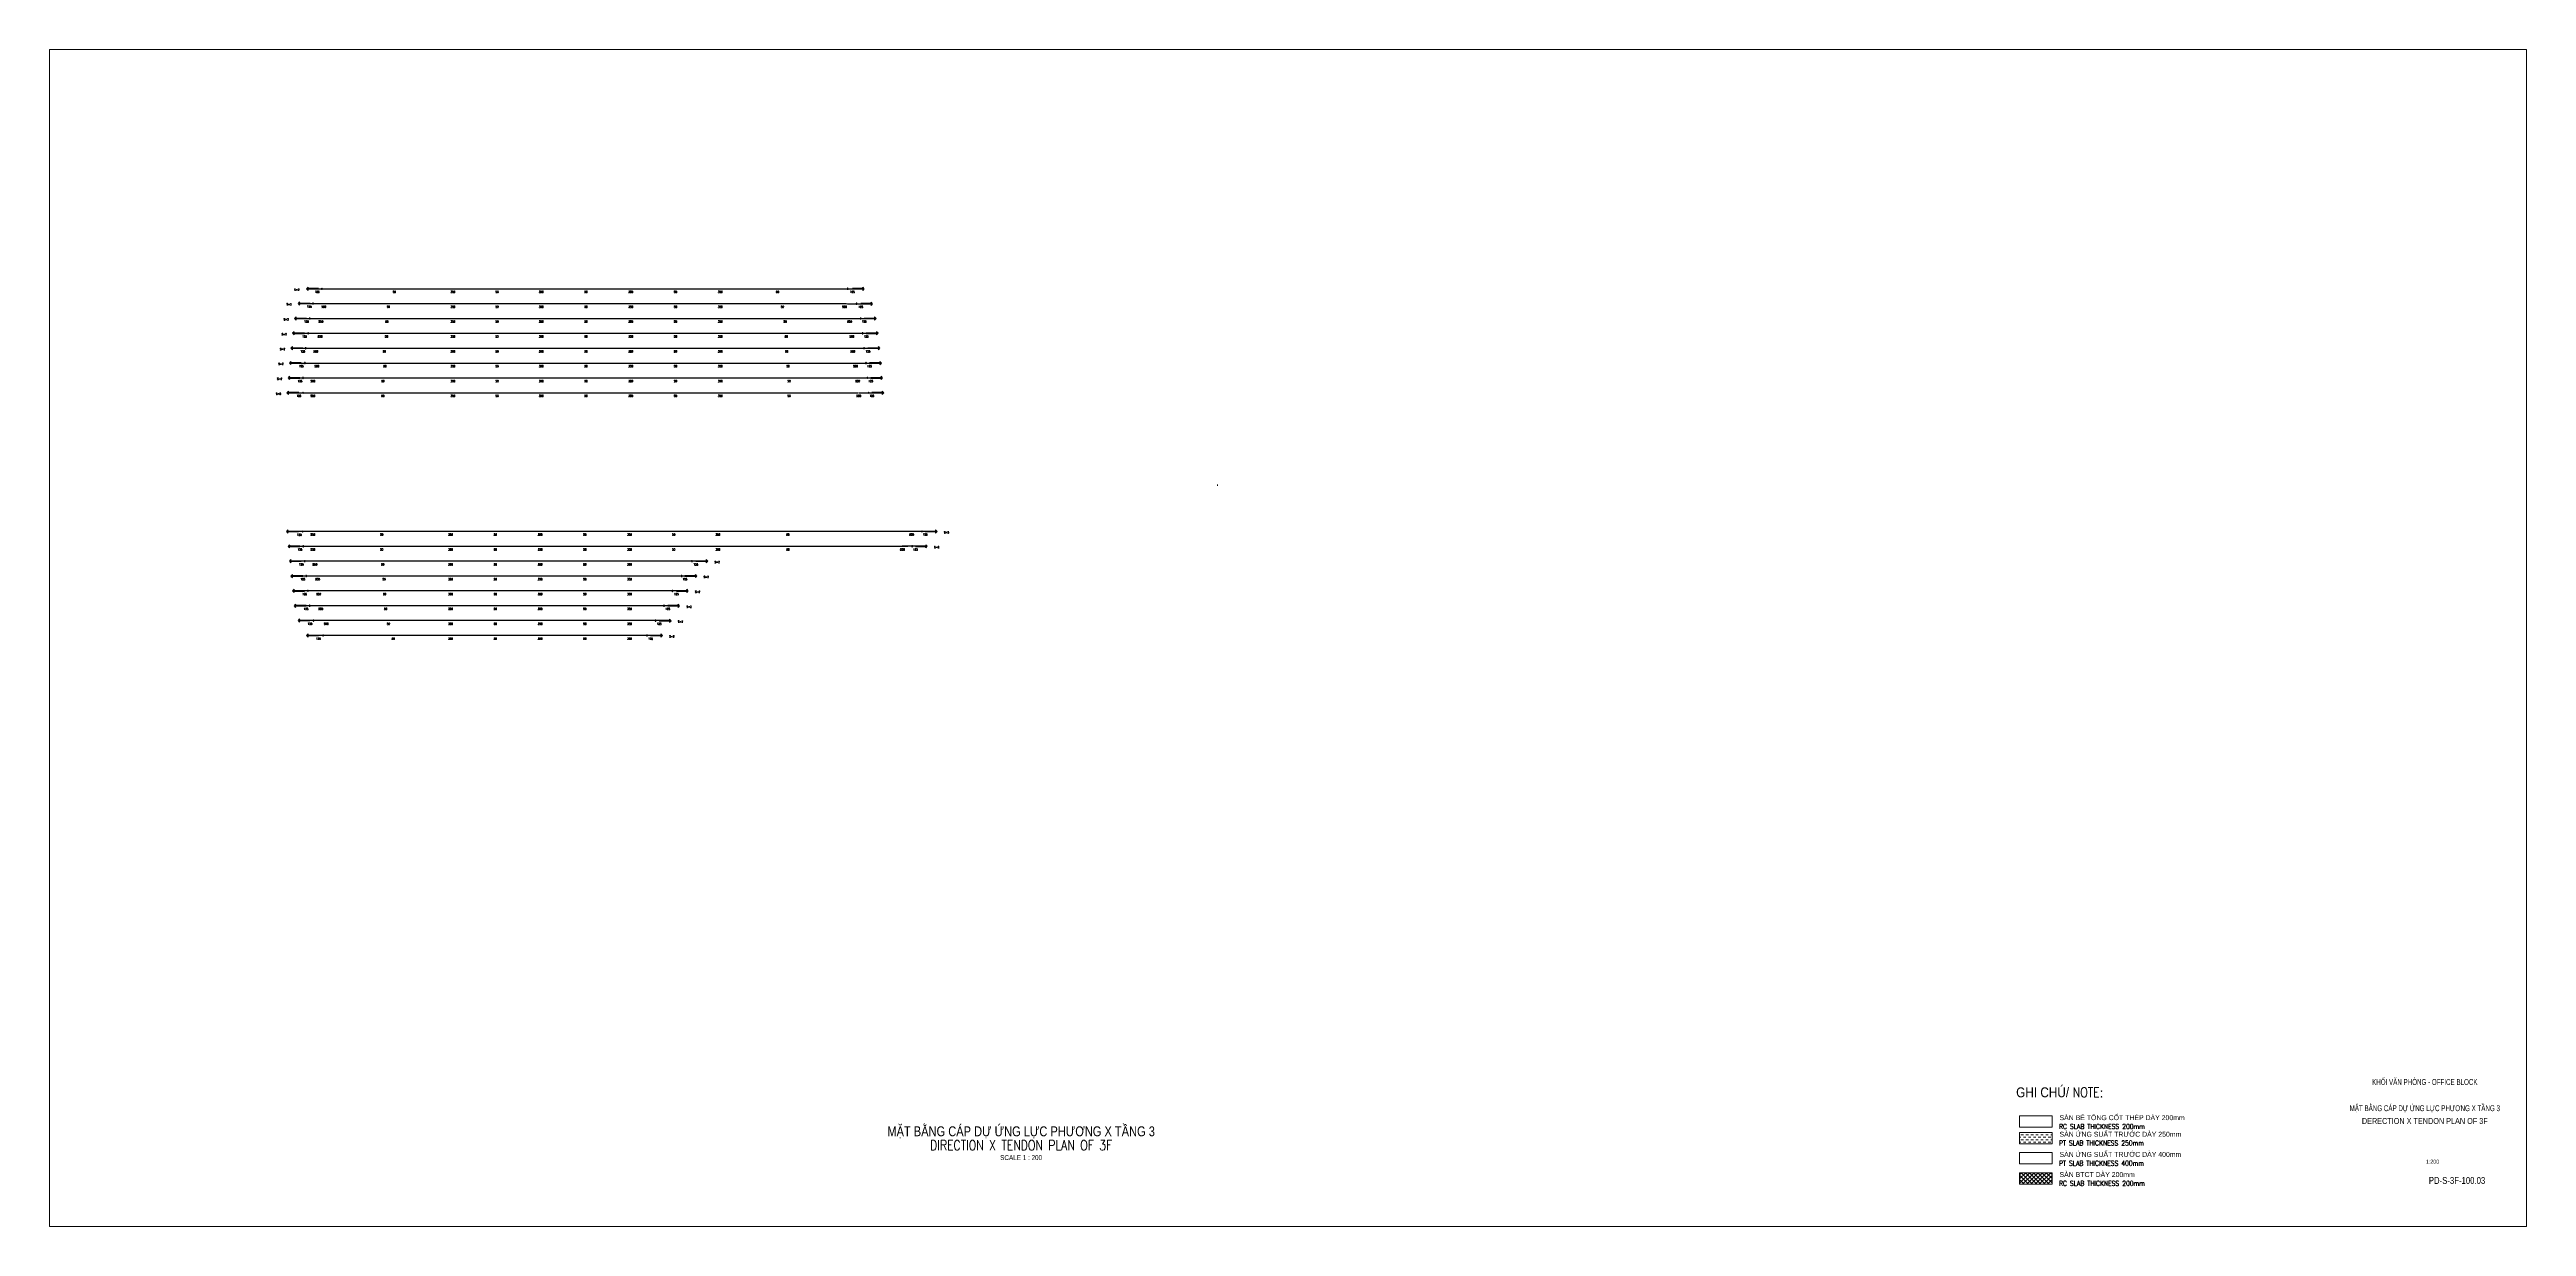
# Paper-space layout 'PD-S-3F-100.02 (2)' of a CAD drawing. Header units: millimetres. Extents: x 0 to 1250, y 0 to 594.
# The model-space entities are those that its viewports show. They can reach past a viewport. Long polylines and large blocks are cut down to what shows.
import ezdxf
from ezdxf.enums import TextEntityAlignment as Align

# ---------------------------------------------------------------- set-up
doc = ezdxf.new("R2010")
doc.units = ezdxf.units.MM
doc.header["$MEASUREMENT"] = 0
doc.linetypes.add('HIDDEN', pattern=[9.525, 6.35, -3.175])
doc.layers.add('Current_plane_Tendon', color=7, linetype='Continuous', true_color=0xab0000)
for name, color, linetype, lineweight in [('NDC_S_ANNO', 7, 'Continuous', 20), ('NDC_S_BEAM', 3, 'HIDDEN', 20), ('NDC_S_CONTINUOUS', 3, 'Continuous', 20), ('NDC_S_ENG TEXT', 2, 'Continuous', 20), ('NDC_S_ENG TITLE', 3, 'Continuous', 20), ('NDC_S_HATCH MATERIAL', 8, 'Continuous', 13), ('NDC_S_TEXT SYMBOL', 7, 'Continuous', 20), ('NDC_S_VN TEXT', 7, 'Continuous', 20), ('NDC_S_VN TITLE', 6, 'Continuous', 35)]:
    doc.layers.add(name, color=color, linetype=linetype, lineweight=lineweight)
doc.styles.add('NDC_ANNO', font='', dxfattribs={"width": 0.8})
doc.styles.add('NDC_ARIAL', font='arial.ttf', dxfattribs={"width": 0.85})
doc.styles.add('NDC_EN TXT', font='romans.shx', dxfattribs={"width": 0.8})
doc.styles.add('NDC_VIE TXT', font='arial.ttf', dxfattribs={"width": 0.8})
doc.styles.get("Standard").update_dxf_attribs({"font": 'arial.ttf'})
doc.styles.get('NDC_ANNO').set_extended_font_data('Dotum')

# ---------------------------------------------------------------- blocks, each defined once
blk = doc.blocks.new('A$C31938aec')
at = {"layer": 'NDC_S_HATCH MATERIAL'}
h = blk.add_hatch(dxfattribs=at)
h.set_pattern_fill('DASH', color=256, scale=2000)
h.set_pattern_definition([(0, (-34403.67, -56395.42), (250, 250), [250, -250])])
h.paths.add_polyline_path([(0, -520), (3278, -520), (3278, -1672), (0, -1672)])
at = {"layer": 'NDC_S_CONTINUOUS'}
for p, q in [((0, -520), (3278, -520)), ((3278, -1672), (0, -1672)), ((3278, -520), (3278, -1672))]:
    blk.add_line(p, q, dxfattribs=at)
at = {"layer": 'NDC_S_ENG TEXT', "style": 'NDC_EN TXT', "width": 0.8}
blk.add_text('PT SLAB THICKNESS 250mm', height=500, dxfattribs=at).set_placement((3983, -1849))
at = {"layer": 'NDC_S_VN TEXT', "style": 'NDC_VIE TXT', "width": 0.8}
blk.add_text('SÀN ỨNG SUẤT TRƯỚC DÀY 250mm', height=500, dxfattribs=at).set_placement((4034, -958))
blk = doc.blocks.new('fdsfsdfdsf')
at = {"layer": 'Current_plane_Tendon', "color": 14, "linetype": 'Continuous', "true_color": 0xab0000}
for points, elevation in [([(414419, 332827), (413369, 332832), (413369, 332982), (413219, 332821), (413368, 332658), (413369, 332808), (414419, 332803)], 62), ([(415262, 334316), (414212, 334316), (414212, 334466), (414062, 334304), (414212, 334142), (414212, 334292), (415262, 334292)], 64), ([(414762, 332814), (414760, 332830), (414753, 332843), (414742, 332855), (414728, 332862), (414712, 332864), (414697, 332862), (414683, 332855), (414672, 332843), (414665, 332830), (414662, 332814), (414665, 332799), (414672, 332785), (414683, 332774), (414697, 332767), (414712, 332764), (414728, 332767), (414742, 332774), (414753, 332785), (414760, 332799), (414762, 332814)], 180), ([(415659, 334304), (415656, 334319), (415649, 334333), (415638, 334344), (415624, 334351), (415609, 334354), (415593, 334351), (415579, 334344), (415568, 334333), (415561, 334319), (415559, 334304), (415561, 334288), (415568, 334274), (415579, 334263), (415593, 334256), (415609, 334254), (415624, 334256), (415638, 334263), (415649, 334274), (415656, 334288), (415659, 334304)], 180), ([(468730, 334304), (468728, 334319), (468721, 334333), (468710, 334344), (468696, 334351), (468680, 334354), (468665, 334351), (468651, 334344), (468640, 334333), (468633, 334319), (468630, 334304), (468633, 334288), (468640, 334274), (468651, 334263), (468665, 334256), (468680, 334254), (468696, 334256), (468710, 334263), (468721, 334274), (468728, 334288), (468730, 334304)], 189), ([(469152, 334292), (470202, 334292), (470202, 334142), (470352, 334304), (470202, 334466), (470202, 334316), (469152, 334316)], 64), ([(469627, 332794), (469625, 332809), (469618, 332823), (469607, 332834), (469593, 332841), (469577, 332844), (469562, 332841), (469548, 332834), (469537, 332823), (469530, 332809), (469527, 332794), (469530, 332778), (469537, 332765), (469548, 332753), (469562, 332746), (469577, 332744), (469593, 332746), (469607, 332753), (469618, 332765), (469625, 332778), (469627, 332794)], 186), ([(470004, 332780), (471054, 332775), (471053, 332625), (471204, 332787), (471055, 332949), (471054, 332799), (470004, 332804)], 61), ([(414061, 331316), (413011, 331316), (413011, 331466), (412861, 331304), (413011, 331142), (413011, 331292), (414061, 331292)], 59), ([(414440, 331304), (414437, 331319), (414430, 331333), (414419, 331344), (414405, 331351), (414390, 331354), (414374, 331351), (414360, 331344), (414349, 331333), (414342, 331319), (414340, 331304), (414342, 331288), (414349, 331274), (414360, 331263), (414374, 331256), (414390, 331254), (414405, 331256), (414419, 331263), (414430, 331274), (414437, 331288), (414440, 331304)], 180), ([(470034, 331304), (470031, 331319), (470024, 331333), (470013, 331344), (469999, 331351), (469984, 331354), (469968, 331351), (469954, 331344), (469943, 331333), (469936, 331319), (469934, 331304), (469936, 331288), (469943, 331274), (469954, 331263), (469968, 331256), (469984, 331254), (469999, 331256), (470013, 331263), (470024, 331274), (470031, 331288), (470034, 331304)], 184), ([(470353, 331292), (471403, 331292), (471403, 331142), (471553, 331304), (471403, 331466), (471403, 331316), (470353, 331316)], 59), ([(413687, 328316), (412637, 328316), (412637, 328466), (412487, 328304), (412637, 328142), (412637, 328292), (413687, 328292)], 59), ([(413863, 329816), (412813, 329816), (412813, 329966), (412663, 329804), (412813, 329642), (412813, 329792), (413863, 329792)], 58), ([(414033, 328304), (414030, 328319), (414023, 328333), (414012, 328344), (413998, 328351), (413983, 328354), (413967, 328351), (413953, 328344), (413942, 328333), (413935, 328319), (413933, 328304), (413935, 328288), (413942, 328274), (413953, 328263), (413967, 328256), (413983, 328254), (413998, 328256), (414012, 328263), (414023, 328274), (414030, 328288), (414033, 328304)], 180), ([(414278, 329804), (414276, 329819), (414269, 329833), (414258, 329844), (414244, 329851), (414228, 329854), (414213, 329851), (414199, 329844), (414188, 329833), (414181, 329819), (414178, 329804), (414181, 329788), (414188, 329774), (414199, 329763), (414213, 329756), (414228, 329754), (414244, 329756), (414258, 329763), (414269, 329774), (414276, 329788), (414278, 329804)], 180), ([(470238, 329804), (470235, 329819), (470228, 329833), (470217, 329844), (470203, 329851), (470188, 329854), (470172, 329851), (470159, 329844), (470147, 329833), (470140, 329819), (470138, 329804), (470140, 329788), (470147, 329774), (470159, 329763), (470172, 329756), (470188, 329754), (470203, 329756), (470217, 329763), (470228, 329774), (470235, 329788), (470238, 329804)], 183), ([(470393, 328305), (470390, 328320), (470383, 328334), (470372, 328345), (470358, 328352), (470343, 328355), (470327, 328352), (470313, 328345), (470302, 328334), (470295, 328320), (470293, 328305), (470295, 328289), (470302, 328275), (470313, 328264), (470327, 328257), (470343, 328255), (470358, 328257), (470372, 328264), (470383, 328275), (470390, 328289), (470393, 328305)], 305), ([(470551, 329792), (471601, 329792), (471601, 329642), (471751, 329804), (471601, 329966), (471601, 329816), (470551, 329816)], 58), ([(470727, 328293), (471777, 328293), (471777, 328143), (471927, 328305), (471777, 328467), (471777, 328317), (470727, 328317)], 180), ([(413401, 325316), (412351, 325316), (412351, 325466), (412201, 325304), (412351, 325142), (412351, 325292), (413401, 325292)], 57), ([(413533, 326816), (412483, 326816), (412483, 326966), (412333, 326804), (412483, 326642), (412483, 326792), (413533, 326792)], 58), ([(413762, 325304), (413759, 325319), (413752, 325333), (413741, 325344), (413727, 325351), (413712, 325354), (413696, 325351), (413682, 325344), (413671, 325333), (413664, 325319), (413662, 325304), (413664, 325288), (413671, 325274), (413682, 325263), (413696, 325256), (413712, 325254), (413727, 325256), (413741, 325263), (413752, 325274), (413759, 325288), (413762, 325304)], 180), ([(413950, 326804), (413947, 326819), (413940, 326833), (413929, 326844), (413915, 326851), (413900, 326854), (413884, 326851), (413870, 326844), (413859, 326833), (413852, 326819), (413850, 326804), (413852, 326788), (413859, 326774), (413870, 326763), (413884, 326756), (413900, 326754), (413915, 326756), (413929, 326763), (413940, 326774), (413947, 326788), (413950, 326804)], 180), ([(470578, 326804), (470576, 326819), (470569, 326833), (470558, 326844), (470544, 326851), (470528, 326854), (470513, 326851), (470499, 326844), (470488, 326833), (470481, 326819), (470478, 326804), (470481, 326788), (470488, 326774), (470499, 326763), (470513, 326756), (470528, 326754), (470544, 326756), (470558, 326763), (470569, 326774), (470576, 326788), (470578, 326804)], 183), ([(470732, 325304), (470729, 325319), (470722, 325333), (470711, 325344), (470697, 325351), (470682, 325354), (470666, 325351), (470653, 325344), (470641, 325333), (470634, 325319), (470632, 325304), (470634, 325288), (470641, 325274), (470653, 325263), (470666, 325256), (470682, 325254), (470697, 325256), (470711, 325263), (470722, 325274), (470729, 325288), (470732, 325304)], 182), ([(470881, 326792), (471931, 326792), (471931, 326642), (472081, 326804), (471931, 326966), (471931, 326816), (470881, 326816)], 58), ([(471013, 325292), (472063, 325292), (472063, 325142), (472213, 325304), (472063, 325466), (472063, 325316), (471013, 325316)], 57), ([(413290, 323816), (412240, 323816), (412240, 323966), (412090, 323804), (412240, 323642), (412240, 323792), (413290, 323792)], 180), ([(413762, 323804), (413712, 323854), (413662, 323804), (413712, 323754), (413762, 323804)], 180), ([(470843, 323806), (470793, 323856), (470743, 323806), (470793, 323756), (470843, 323806)], 305), ([(471124, 323794), (472174, 323794), (472174, 323644), (472324, 323806), (472174, 323968), (472174, 323818), (471124, 323818)], 180), ([(413239, 309815), (412189, 309815), (412189, 309965), (412039, 309803), (412189, 309641), (412189, 309791), (413239, 309791)], 180), ([(413401, 308315), (412351, 308315), (412351, 308465), (412201, 308303), (412351, 308141), (412351, 308291), (413401, 308291)], 57), ([(413712, 309800), (413662, 309850), (413612, 309800), (413662, 309750), (413712, 309800)], 180), ([(413782, 308303), (413780, 308319), (413772, 308333), (413761, 308344), (413747, 308351), (413732, 308353), (413717, 308351), (413703, 308344), (413692, 308333), (413684, 308319), (413682, 308303), (413684, 308288), (413692, 308274), (413703, 308263), (413717, 308256), (413732, 308253), (413747, 308256), (413761, 308263), (413772, 308274), (413780, 308288), (413782, 308303)], 182), ([(475239, 308304), (475236, 308320), (475229, 308333), (475218, 308345), (475204, 308352), (475189, 308354), (475173, 308352), (475159, 308345), (475148, 308333), (475141, 308320), (475139, 308304), (475141, 308289), (475148, 308275), (475159, 308264), (475173, 308257), (475189, 308254), (475204, 308257), (475218, 308264), (475229, 308275), (475236, 308289), (475239, 308304)], 305), ([(475519, 308292), (476569, 308292), (476569, 308142), (476719, 308304), (476569, 308466), (476569, 308316), (475519, 308316)], 180), ([(476230, 309803), (476180, 309853), (476130, 309803), (476180, 309753), (476230, 309803)], 255), ([(476510, 309791), (477560, 309791), (477560, 309641), (477710, 309803), (477560, 309965), (477560, 309815), (476510, 309815)], 130), ([(413533, 306815), (412483, 306815), (412483, 306965), (412333, 306803), (412483, 306641), (412483, 306791), (413533, 306791)], 58), ([(413687, 305315), (412637, 305315), (412637, 305465), (412487, 305303), (412637, 305141), (412637, 305291), (413687, 305291)], 59), ([(413936, 306803), (413933, 306819), (413926, 306833), (413915, 306844), (413901, 306851), (413886, 306853), (413870, 306851), (413856, 306844), (413845, 306833), (413838, 306819), (413836, 306803), (413838, 306788), (413845, 306774), (413856, 306763), (413870, 306756), (413886, 306753), (413901, 306756), (413915, 306763), (413926, 306774), (413933, 306788), (413936, 306803)], 183), ([(414080, 305303), (414077, 305319), (414070, 305333), (414059, 305344), (414045, 305351), (414030, 305353), (414014, 305351), (414000, 305344), (413989, 305333), (413982, 305319), (413980, 305303), (413982, 305288), (413989, 305274), (414000, 305263), (414014, 305256), (414030, 305253), (414045, 305256), (414059, 305263), (414070, 305274), (414077, 305288), (414080, 305303)], 180), ([(451971, 305303), (451968, 305319), (451961, 305333), (451950, 305344), (451936, 305351), (451921, 305353), (451905, 305351), (451891, 305344), (451880, 305333), (451873, 305319), (451871, 305303), (451873, 305288), (451880, 305274), (451891, 305263), (451905, 305256), (451921, 305253), (451936, 305256), (451950, 305263), (451961, 305274), (451968, 305288), (451971, 305303)], 105), ([(452258, 305291), (453308, 305291), (453308, 305141), (453458, 305303), (453308, 305465), (453308, 305315), (452258, 305315)], -20), ([(453008, 306803), (453005, 306819), (452998, 306833), (452987, 306844), (452973, 306851), (452958, 306853), (452942, 306851), (452929, 306844), (452917, 306833), (452910, 306819), (452908, 306803), (452910, 306788), (452917, 306774), (452929, 306763), (452942, 306756), (452958, 306753), (452973, 306756), (452987, 306763), (452998, 306774), (453005, 306788), (453008, 306803)], 180), ([(453357, 306791), (454407, 306791), (454407, 306641), (454557, 306803), (454407, 306965), (454407, 306815), (453357, 306815)], 55), ([(413863, 303815), (412813, 303815), (412813, 303965), (412663, 303803), (412813, 303641), (412813, 303791), (413863, 303791)], 58), ([(414243, 303803), (414241, 303819), (414234, 303833), (414223, 303844), (414209, 303851), (414193, 303853), (414178, 303851), (414164, 303844), (414153, 303833), (414146, 303819), (414143, 303803), (414146, 303788), (414153, 303774), (414164, 303763), (414178, 303756), (414193, 303753), (414209, 303756), (414223, 303763), (414234, 303774), (414241, 303788), (414243, 303803)], 180), ([(451042, 303803), (451039, 303819), (451032, 303833), (451021, 303844), (451007, 303851), (450992, 303853), (450976, 303851), (450962, 303844), (450951, 303833), (450944, 303819), (450942, 303803), (450944, 303788), (450951, 303774), (450962, 303763), (450976, 303756), (450992, 303753), (451007, 303756), (451021, 303763), (451032, 303774), (451039, 303788), (451042, 303803)], 107), ([(451390, 303791), (452440, 303791), (452440, 303641), (452590, 303803), (452440, 303965), (452440, 303815), (451390, 303815)], -18), ([(414015, 302315), (412965, 302315), (412965, 302465), (412815, 302303), (412965, 302141), (412965, 302291), (414015, 302291)], 55), ([(414410, 300827), (413360, 300832), (413360, 300982), (413210, 300820), (413359, 300658), (413360, 300808), (414410, 300803)], 61), ([(414434, 302303), (414432, 302319), (414424, 302333), (414413, 302344), (414399, 302351), (414384, 302353), (414369, 302351), (414355, 302344), (414344, 302333), (414336, 302319), (414334, 302303), (414336, 302288), (414344, 302274), (414355, 302263), (414369, 302256), (414384, 302253), (414399, 302256), (414413, 302263), (414424, 302274), (414432, 302288), (414434, 302303)], 180), ([(414818, 300813), (414816, 300829), (414809, 300843), (414798, 300854), (414784, 300861), (414768, 300863), (414753, 300861), (414739, 300854), (414728, 300843), (414721, 300829), (414718, 300813), (414721, 300798), (414728, 300784), (414739, 300773), (414753, 300766), (414768, 300763), (414784, 300766), (414798, 300773), (414809, 300784), (414816, 300798), (414818, 300813)], 180), ([(449341, 300805), (449339, 300820), (449332, 300834), (449320, 300845), (449307, 300853), (449291, 300855), (449276, 300853), (449262, 300845), (449251, 300834), (449244, 300820), (449241, 300805), (449244, 300790), (449251, 300776), (449262, 300765), (449276, 300757), (449291, 300755), (449307, 300757), (449320, 300765), (449332, 300776), (449339, 300790), (449341, 300805)], 119), ([(449655, 300791), (450705, 300787), (450704, 300637), (450855, 300798), (450705, 300961), (450705, 300811), (449655, 300815)], -6), ([(450197, 302303), (450195, 302319), (450188, 302333), (450177, 302344), (450163, 302351), (450147, 302353), (450132, 302351), (450118, 302344), (450107, 302333), (450100, 302319), (450097, 302303), (450100, 302288), (450107, 302274), (450118, 302263), (450132, 302256), (450147, 302253), (450163, 302256), (450177, 302263), (450188, 302274), (450195, 302288), (450197, 302303)], 111), ([(450522, 302291), (451572, 302291), (451572, 302141), (451722, 302303), (451572, 302465), (451572, 302315), (450522, 302315)], -14), ([(415262, 299315), (414212, 299315), (414212, 299465), (414062, 299303), (414212, 299141), (414212, 299291), (415262, 299291)], 64), ([(415783, 299303), (415781, 299319), (415774, 299333), (415763, 299344), (415749, 299351), (415733, 299353), (415718, 299351), (415704, 299344), (415693, 299333), (415686, 299319), (415683, 299303), (415686, 299288), (415693, 299274), (415704, 299263), (415718, 299256), (415733, 299253), (415749, 299256), (415763, 299263), (415774, 299274), (415781, 299288), (415783, 299303)], 189), ([(448473, 299305), (448471, 299320), (448464, 299334), (448453, 299345), (448439, 299353), (448423, 299355), (448408, 299353), (448394, 299345), (448383, 299334), (448376, 299320), (448373, 299305), (448376, 299290), (448383, 299276), (448394, 299265), (448408, 299257), (448423, 299255), (448439, 299257), (448453, 299265), (448464, 299276), (448471, 299290), (448473, 299305)], 186), ([(448787, 299291), (449837, 299287), (449836, 299137), (449987, 299298), (449838, 299461), (449837, 299311), (448787, 299315)], 61)]:
    blk.add_lwpolyline(points, close=True, dxfattribs=dict(at, elevation=elevation))
for points, elevation in [([(414459, 332815, 20, 20, 0), (414439, 332850, 20, 20, 0), (414399, 332850, 20, 20, 0), (414379, 332815, 20, 20, 0), (414399, 332781, 20, 20, 0), (414439, 332781, 20, 20, 0)], 62), ([(415302, 334304, 20, 20, 0), (415282, 334338, 20, 20, 0), (415242, 334338, 20, 20, 0), (415222, 334304, 20, 20, 0), (415242, 334269, 20, 20, 0), (415282, 334269, 20, 20, 0)], 64), ([(415843, 332809, 20, 20, 0), (415823, 332844, 20, 20, 0), (415783, 332844, 20, 20, 0), (415763, 332809, 20, 20, 0), (415783, 332775, 20, 20, 0), (415823, 332775, 20, 20, 0)], 130), ([(422360, 332806, 20, 20, 0), (422340, 332841, 20, 20, 0), (422300, 332841, 20, 20, 0), (422280, 332806, 20, 20, 0), (422300, 332772, 20, 20, 0), (422340, 332772, 20, 20, 0)], -20), ([(422966, 334304, 20, 20, 0), (422946, 334338, 20, 20, 0), (422906, 334338, 20, 20, 0), (422886, 334304, 20, 20, 0), (422906, 334269, 20, 20, 0), (422946, 334269, 20, 20, 0)], -20), ([(428876, 334304, 20, 20, 0), (428856, 334338, 20, 20, 0), (428816, 334338, 20, 20, 0), (428796, 334304, 20, 20, 0), (428816, 334269, 20, 20, 0), (428856, 334269, 20, 20, 0)], 130), ([(428876, 332804, 20, 20, 0), (428856, 332838, 20, 20, 0), (428816, 332838, 20, 20, 0), (428796, 332804, 20, 20, 0), (428816, 332769, 20, 20, 0), (428856, 332769, 20, 20, 0)], 130), ([(433331, 334304, 20, 20, 0), (433311, 334338, 20, 20, 0), (433271, 334338, 20, 20, 0), (433251, 334304, 20, 20, 0), (433271, 334269, 20, 20, 0), (433311, 334269, 20, 20, 0)], -20), ([(433331, 332804, 20, 20, 0), (433311, 332838, 20, 20, 0), (433271, 332838, 20, 20, 0), (433251, 332804, 20, 20, 0), (433271, 332769, 20, 20, 0), (433311, 332769, 20, 20, 0)], -20), ([(437787, 334304, 20, 20, 0), (437767, 334338, 20, 20, 0), (437727, 334338, 20, 20, 0), (437707, 334304, 20, 20, 0), (437727, 334269, 20, 20, 0), (437767, 334269, 20, 20, 0)], 130), ([(437787, 332804, 20, 20, 0), (437767, 332838, 20, 20, 0), (437727, 332838, 20, 20, 0), (437707, 332804, 20, 20, 0), (437727, 332769, 20, 20, 0), (437767, 332769, 20, 20, 0)], 130), ([(442304, 334304, 20, 20, 0), (442284, 334338, 20, 20, 0), (442244, 334338, 20, 20, 0), (442224, 334304, 20, 20, 0), (442244, 334269, 20, 20, 0), (442284, 334269, 20, 20, 0)], -20), ([(442304, 332804, 20, 20, 0), (442284, 332838, 20, 20, 0), (442244, 332838, 20, 20, 0), (442224, 332804, 20, 20, 0), (442244, 332769, 20, 20, 0), (442284, 332769, 20, 20, 0)], -20), ([(446822, 334304, 20, 20, 0), (446802, 334338, 20, 20, 0), (446762, 334338, 20, 20, 0), (446742, 334304, 20, 20, 0), (446762, 334269, 20, 20, 0), (446802, 334269, 20, 20, 0)], 130), ([(446822, 332804, 20, 20, 0), (446802, 332838, 20, 20, 0), (446762, 332838, 20, 20, 0), (446742, 332804, 20, 20, 0), (446762, 332769, 20, 20, 0), (446802, 332769, 20, 20, 0)], 130), ([(451340, 334304, 20, 20, 0), (451320, 334338, 20, 20, 0), (451280, 334338, 20, 20, 0), (451260, 334304, 20, 20, 0), (451280, 334269, 20, 20, 0), (451320, 334269, 20, 20, 0)], -20), ([(451340, 332804, 20, 20, 0), (451320, 332838, 20, 20, 0), (451280, 332838, 20, 20, 0), (451260, 332804, 20, 20, 0), (451280, 332769, 20, 20, 0), (451320, 332769, 20, 20, 0)], -20), ([(455857, 334304, 20, 20, 0), (455837, 334338, 20, 20, 0), (455797, 334338, 20, 20, 0), (455777, 334304, 20, 20, 0), (455797, 334269, 20, 20, 0), (455837, 334269, 20, 20, 0)], 130), ([(455857, 332804, 20, 20, 0), (455837, 332838, 20, 20, 0), (455797, 332838, 20, 20, 0), (455777, 332804, 20, 20, 0), (455797, 332769, 20, 20, 0), (455837, 332769, 20, 20, 0)], 130), ([(461643, 334304, 20, 20, 0), (461623, 334338, 20, 20, 0), (461583, 334338, 20, 20, 0), (461563, 334304, 20, 20, 0), (461583, 334269, 20, 20, 0), (461623, 334269, 20, 20, 0)], -20), ([(462131, 332802, 20, 20, 0), (462111, 332836, 20, 20, 0), (462071, 332836, 20, 20, 0), (462051, 332802, 20, 20, 0), (462071, 332767, 20, 20, 0), (462111, 332767, 20, 20, 0)], -20), ([(468405, 332799, 20, 20, 0), (468385, 332834, 20, 20, 0), (468345, 332834, 20, 20, 0), (468325, 332799, 20, 20, 0), (468345, 332765, 20, 20, 0), (468385, 332765, 20, 20, 0)], 130), ([(469192, 334304, 20, 20, 0), (469172, 334338, 20, 20, 0), (469132, 334338, 20, 20, 0), (469112, 334304, 20, 20, 0), (469132, 334269, 20, 20, 0), (469172, 334269, 20, 20, 0)], 64), ([(470044, 332792, 20, 20, 0), (470024, 332827, 20, 20, 0), (469984, 332827, 20, 20, 0), (469964, 332792, 20, 20, 0), (469984, 332757, 20, 20, 0), (470024, 332757, 20, 20, 0)], 61), ([(414101, 331304, 20, 20, 0), (414081, 331338, 20, 20, 0), (414041, 331338, 20, 20, 0), (414021, 331304, 20, 20, 0), (414041, 331269, 20, 20, 0), (414081, 331269, 20, 20, 0)], 59), ([(415555, 331304, 20, 20, 0), (415535, 331338, 20, 20, 0), (415495, 331338, 20, 20, 0), (415475, 331304, 20, 20, 0), (415495, 331269, 20, 20, 0), (415535, 331269, 20, 20, 0)], 130), ([(422215, 331304, 20, 20, 0), (422195, 331338, 20, 20, 0), (422155, 331338, 20, 20, 0), (422135, 331304, 20, 20, 0), (422155, 331269, 20, 20, 0), (422195, 331269, 20, 20, 0)], -20), ([(428876, 331304, 20, 20, 0), (428856, 331338, 20, 20, 0), (428816, 331338, 20, 20, 0), (428796, 331304, 20, 20, 0), (428816, 331269, 20, 20, 0), (428856, 331269, 20, 20, 0)], 130), ([(433331, 331304, 20, 20, 0), (433311, 331338, 20, 20, 0), (433271, 331338, 20, 20, 0), (433251, 331304, 20, 20, 0), (433271, 331269, 20, 20, 0), (433311, 331269, 20, 20, 0)], -20), ([(437787, 331304, 20, 20, 0), (437767, 331338, 20, 20, 0), (437727, 331338, 20, 20, 0), (437707, 331304, 20, 20, 0), (437727, 331269, 20, 20, 0), (437767, 331269, 20, 20, 0)], 130), ([(442304, 331304, 20, 20, 0), (442284, 331338, 20, 20, 0), (442244, 331338, 20, 20, 0), (442224, 331304, 20, 20, 0), (442244, 331269, 20, 20, 0), (442284, 331269, 20, 20, 0)], -20), ([(446822, 331304, 20, 20, 0), (446802, 331338, 20, 20, 0), (446762, 331338, 20, 20, 0), (446742, 331304, 20, 20, 0), (446762, 331269, 20, 20, 0), (446802, 331269, 20, 20, 0)], 130), ([(451340, 331304, 20, 20, 0), (451320, 331338, 20, 20, 0), (451280, 331338, 20, 20, 0), (451260, 331304, 20, 20, 0), (451280, 331269, 20, 20, 0), (451320, 331269, 20, 20, 0)], -20), ([(455857, 331304, 20, 20, 0), (455837, 331338, 20, 20, 0), (455797, 331338, 20, 20, 0), (455777, 331304, 20, 20, 0), (455797, 331269, 20, 20, 0), (455837, 331269, 20, 20, 0)], 130), ([(462409, 331304, 20, 20, 0), (462389, 331338, 20, 20, 0), (462349, 331338, 20, 20, 0), (462329, 331304, 20, 20, 0), (462349, 331269, 20, 20, 0), (462389, 331269, 20, 20, 0)], -20), ([(468916, 331304, 20, 20, 0), (468896, 331338, 20, 20, 0), (468856, 331338, 20, 20, 0), (468836, 331304, 20, 20, 0), (468856, 331269, 20, 20, 0), (468896, 331269, 20, 20, 0)], 134), ([(470393, 331304, 20, 20, 0), (470373, 331338, 20, 20, 0), (470333, 331338, 20, 20, 0), (470313, 331304, 20, 20, 0), (470333, 331269, 20, 20, 0), (470373, 331269, 20, 20, 0)], 59), ([(413727, 328304, 20, 20, 0), (413707, 328338, 20, 20, 0), (413667, 328338, 20, 20, 0), (413647, 328304, 20, 20, 0), (413667, 328269, 20, 20, 0), (413707, 328269, 20, 20, 0)], 59), ([(413903, 329804, 20, 20, 0), (413883, 329838, 20, 20, 0), (413843, 329838, 20, 20, 0), (413823, 329804, 20, 20, 0), (413843, 329769, 20, 20, 0), (413883, 329769, 20, 20, 0)], 58), ([(415034, 328304, 20, 20, 0), (415014, 328338, 20, 20, 0), (414974, 328338, 20, 20, 0), (414954, 328304, 20, 20, 0), (414974, 328269, 20, 20, 0), (415014, 328269, 20, 20, 0)], 130), ([(415463, 329804, 20, 20, 0), (415443, 329838, 20, 20, 0), (415403, 329838, 20, 20, 0), (415383, 329804, 20, 20, 0), (415403, 329769, 20, 20, 0), (415443, 329769, 20, 20, 0)], 130), ([(421955, 328304, 20, 20, 0), (421935, 328338, 20, 20, 0), (421895, 328338, 20, 20, 0), (421875, 328304, 20, 20, 0), (421895, 328269, 20, 20, 0), (421935, 328269, 20, 20, 0)], -20), ([(422169, 329804, 20, 20, 0), (422149, 329838, 20, 20, 0), (422109, 329838, 20, 20, 0), (422089, 329804, 20, 20, 0), (422109, 329769, 20, 20, 0), (422149, 329769, 20, 20, 0)], -20), ([(428876, 329804, 20, 20, 0), (428856, 329838, 20, 20, 0), (428816, 329838, 20, 20, 0), (428796, 329804, 20, 20, 0), (428816, 329769, 20, 20, 0), (428856, 329769, 20, 20, 0)], 130), ([(428876, 328304, 20, 20, 0), (428856, 328338, 20, 20, 0), (428816, 328338, 20, 20, 0), (428796, 328304, 20, 20, 0), (428816, 328269, 20, 20, 0), (428856, 328269, 20, 20, 0)], 130), ([(433331, 329804, 20, 20, 0), (433311, 329838, 20, 20, 0), (433271, 329838, 20, 20, 0), (433251, 329804, 20, 20, 0), (433271, 329769, 20, 20, 0), (433311, 329769, 20, 20, 0)], -20), ([(433331, 328304, 20, 20, 0), (433311, 328338, 20, 20, 0), (433271, 328338, 20, 20, 0), (433251, 328304, 20, 20, 0), (433271, 328269, 20, 20, 0), (433311, 328269, 20, 20, 0)], -20), ([(437787, 329804, 20, 20, 0), (437767, 329838, 20, 20, 0), (437727, 329838, 20, 20, 0), (437707, 329804, 20, 20, 0), (437727, 329769, 20, 20, 0), (437767, 329769, 20, 20, 0)], 130), ([(437787, 328304, 20, 20, 0), (437767, 328338, 20, 20, 0), (437727, 328338, 20, 20, 0), (437707, 328304, 20, 20, 0), (437727, 328269, 20, 20, 0), (437767, 328269, 20, 20, 0)], 130), ([(442304, 329804, 20, 20, 0), (442284, 329838, 20, 20, 0), (442244, 329838, 20, 20, 0), (442224, 329804, 20, 20, 0), (442244, 329769, 20, 20, 0), (442284, 329769, 20, 20, 0)], -20), ([(442304, 328304, 20, 20, 0), (442284, 328338, 20, 20, 0), (442244, 328338, 20, 20, 0), (442224, 328304, 20, 20, 0), (442244, 328269, 20, 20, 0), (442284, 328269, 20, 20, 0)], -20), ([(446822, 329804, 20, 20, 0), (446802, 329838, 20, 20, 0), (446762, 329838, 20, 20, 0), (446742, 329804, 20, 20, 0), (446762, 329769, 20, 20, 0), (446802, 329769, 20, 20, 0)], 130), ([(446822, 328304, 20, 20, 0), (446802, 328338, 20, 20, 0), (446762, 328338, 20, 20, 0), (446742, 328304, 20, 20, 0), (446762, 328269, 20, 20, 0), (446802, 328269, 20, 20, 0)], 130), ([(451340, 329804, 20, 20, 0), (451320, 329838, 20, 20, 0), (451280, 329838, 20, 20, 0), (451260, 329804, 20, 20, 0), (451280, 329769, 20, 20, 0), (451320, 329769, 20, 20, 0)], -20), ([(451340, 328304, 20, 20, 0), (451320, 328338, 20, 20, 0), (451280, 328338, 20, 20, 0), (451260, 328304, 20, 20, 0), (451280, 328269, 20, 20, 0), (451320, 328269, 20, 20, 0)], -20), ([(455857, 329804, 20, 20, 0), (455837, 329838, 20, 20, 0), (455797, 329838, 20, 20, 0), (455777, 329804, 20, 20, 0), (455797, 329769, 20, 20, 0), (455837, 329769, 20, 20, 0)], 130), ([(455857, 328304, 20, 20, 0), (455837, 328338, 20, 20, 0), (455797, 328338, 20, 20, 0), (455777, 328304, 20, 20, 0), (455797, 328269, 20, 20, 0), (455837, 328269, 20, 20, 0)], 130), ([(462514, 329804, 20, 20, 0), (462494, 329838, 20, 20, 0), (462454, 329838, 20, 20, 0), (462434, 329804, 20, 20, 0), (462454, 329769, 20, 20, 0), (462494, 329769, 20, 20, 0)], -20), ([(462565, 328304, 20, 20, 0), (462545, 328338, 20, 20, 0), (462505, 328338, 20, 20, 0), (462485, 328304, 20, 20, 0), (462505, 328269, 20, 20, 0), (462545, 328269, 20, 20, 0)], -20), ([(469139, 329804, 20, 20, 0), (469119, 329838, 20, 20, 0), (469079, 329838, 20, 20, 0), (469059, 329804, 20, 20, 0), (469079, 329769, 20, 20, 0), (469119, 329769, 20, 20, 0)], 133), ([(469231, 328305, 20, 20, 0), (469211, 328339, 20, 20, 0), (469171, 328339, 20, 20, 0), (469151, 328305, 20, 20, 0), (469171, 328270, 20, 20, 0), (469211, 328270, 20, 20, 0)], 255), ([(470591, 329804, 20, 20, 0), (470571, 329838, 20, 20, 0), (470531, 329838, 20, 20, 0), (470511, 329804, 20, 20, 0), (470531, 329769, 20, 20, 0), (470571, 329769, 20, 20, 0)], 58), ([(470767, 328305, 20, 20, 0), (470747, 328339, 20, 20, 0), (470707, 328339, 20, 20, 0), (470687, 328305, 20, 20, 0), (470707, 328270, 20, 20, 0), (470747, 328270, 20, 20, 0)], 180), ([(413441, 325304, 20, 20, 0), (413421, 325338, 20, 20, 0), (413381, 325338, 20, 20, 0), (413361, 325304, 20, 20, 0), (413381, 325269, 20, 20, 0), (413421, 325269, 20, 20, 0)], 57), ([(413573, 326804, 20, 20, 0), (413553, 326838, 20, 20, 0), (413513, 326838, 20, 20, 0), (413493, 326804, 20, 20, 0), (413513, 326769, 20, 20, 0), (413553, 326769, 20, 20, 0)], 58), ([(414743, 325304, 20, 20, 0), (414723, 325338, 20, 20, 0), (414683, 325338, 20, 20, 0), (414663, 325304, 20, 20, 0), (414683, 325269, 20, 20, 0), (414723, 325269, 20, 20, 0)], 130), ([(415138, 326804, 20, 20, 0), (415118, 326838, 20, 20, 0), (415078, 326838, 20, 20, 0), (415058, 326804, 20, 20, 0), (415078, 326769, 20, 20, 0), (415118, 326769, 20, 20, 0)], 130), ([(421809, 325304, 20, 20, 0), (421789, 325338, 20, 20, 0), (421749, 325338, 20, 20, 0), (421729, 325304, 20, 20, 0), (421749, 325269, 20, 20, 0), (421789, 325269, 20, 20, 0)], -20), ([(422007, 326804, 20, 20, 0), (421987, 326838, 20, 20, 0), (421947, 326838, 20, 20, 0), (421927, 326804, 20, 20, 0), (421947, 326769, 20, 20, 0), (421987, 326769, 20, 20, 0)], -20), ([(428876, 326804, 20, 20, 0), (428856, 326838, 20, 20, 0), (428816, 326838, 20, 20, 0), (428796, 326804, 20, 20, 0), (428816, 326769, 20, 20, 0), (428856, 326769, 20, 20, 0)], 130), ([(428876, 325304, 20, 20, 0), (428856, 325338, 20, 20, 0), (428816, 325338, 20, 20, 0), (428796, 325304, 20, 20, 0), (428816, 325269, 20, 20, 0), (428856, 325269, 20, 20, 0)], 130), ([(433331, 326804, 20, 20, 0), (433311, 326838, 20, 20, 0), (433271, 326838, 20, 20, 0), (433251, 326804, 20, 20, 0), (433271, 326769, 20, 20, 0), (433311, 326769, 20, 20, 0)], -20), ([(433331, 325304, 20, 20, 0), (433311, 325338, 20, 20, 0), (433271, 325338, 20, 20, 0), (433251, 325304, 20, 20, 0), (433271, 325269, 20, 20, 0), (433311, 325269, 20, 20, 0)], -20), ([(437787, 326804, 20, 20, 0), (437767, 326838, 20, 20, 0), (437727, 326838, 20, 20, 0), (437707, 326804, 20, 20, 0), (437727, 326769, 20, 20, 0), (437767, 326769, 20, 20, 0)], 130), ([(437787, 325304, 20, 20, 0), (437767, 325338, 20, 20, 0), (437727, 325338, 20, 20, 0), (437707, 325304, 20, 20, 0), (437727, 325269, 20, 20, 0), (437767, 325269, 20, 20, 0)], 130), ([(442304, 326804, 20, 20, 0), (442284, 326838, 20, 20, 0), (442244, 326838, 20, 20, 0), (442224, 326804, 20, 20, 0), (442244, 326769, 20, 20, 0), (442284, 326769, 20, 20, 0)], -20), ([(442304, 325304, 20, 20, 0), (442284, 325338, 20, 20, 0), (442244, 325338, 20, 20, 0), (442224, 325304, 20, 20, 0), (442244, 325269, 20, 20, 0), (442284, 325269, 20, 20, 0)], -20), ([(446822, 326804, 20, 20, 0), (446802, 326838, 20, 20, 0), (446762, 326838, 20, 20, 0), (446742, 326804, 20, 20, 0), (446762, 326769, 20, 20, 0), (446802, 326769, 20, 20, 0)], 130), ([(446822, 325304, 20, 20, 0), (446802, 325338, 20, 20, 0), (446762, 325338, 20, 20, 0), (446742, 325304, 20, 20, 0), (446762, 325269, 20, 20, 0), (446802, 325269, 20, 20, 0)], 130), ([(451340, 326804, 20, 20, 0), (451320, 326838, 20, 20, 0), (451280, 326838, 20, 20, 0), (451260, 326804, 20, 20, 0), (451280, 326769, 20, 20, 0), (451320, 326769, 20, 20, 0)], -20), ([(451340, 325304, 20, 20, 0), (451320, 325338, 20, 20, 0), (451280, 325338, 20, 20, 0), (451260, 325304, 20, 20, 0), (451280, 325269, 20, 20, 0), (451320, 325269, 20, 20, 0)], -20), ([(455857, 326804, 20, 20, 0), (455837, 326838, 20, 20, 0), (455797, 326838, 20, 20, 0), (455777, 326804, 20, 20, 0), (455797, 326769, 20, 20, 0), (455837, 326769, 20, 20, 0)], 130), ([(455857, 325304, 20, 20, 0), (455837, 325338, 20, 20, 0), (455797, 325338, 20, 20, 0), (455777, 325304, 20, 20, 0), (455797, 325269, 20, 20, 0), (455837, 325269, 20, 20, 0)], 130), ([(462700, 326804, 20, 20, 0), (462680, 326838, 20, 20, 0), (462640, 326838, 20, 20, 0), (462620, 326804, 20, 20, 0), (462640, 326769, 20, 20, 0), (462680, 326769, 20, 20, 0)], -20), ([(462802, 325304, 20, 20, 0), (462782, 325338, 20, 20, 0), (462742, 325338, 20, 20, 0), (462722, 325304, 20, 20, 0), (462742, 325269, 20, 20, 0), (462782, 325269, 20, 20, 0)], -20), ([(469511, 326804, 20, 20, 0), (469491, 326838, 20, 20, 0), (469451, 326838, 20, 20, 0), (469431, 326804, 20, 20, 0), (469451, 326769, 20, 20, 0), (469491, 326769, 20, 20, 0)], 133), ([(469728, 325304, 20, 20, 0), (469708, 325338, 20, 20, 0), (469668, 325338, 20, 20, 0), (469648, 325304, 20, 20, 0), (469668, 325269, 20, 20, 0), (469708, 325269, 20, 20, 0)], 132), ([(470921, 326804, 20, 20, 0), (470901, 326838, 20, 20, 0), (470861, 326838, 20, 20, 0), (470841, 326804, 20, 20, 0), (470861, 326769, 20, 20, 0), (470901, 326769, 20, 20, 0)], 58), ([(471053, 325304, 20, 20, 0), (471033, 325338, 20, 20, 0), (470993, 325338, 20, 20, 0), (470973, 325304, 20, 20, 0), (470993, 325269, 20, 20, 0), (471033, 325269, 20, 20, 0)], 57), ([(413330, 323804, 20, 20, 0), (413310, 323838, 20, 20, 0), (413270, 323838, 20, 20, 0), (413250, 323804, 20, 20, 0), (413270, 323769, 20, 20, 0), (413310, 323769, 20, 20, 0)], 180), ([(414743, 323804, 20, 20, 0), (414723, 323838, 20, 20, 0), (414683, 323838, 20, 20, 0), (414663, 323804, 20, 20, 0), (414683, 323769, 20, 20, 0), (414723, 323769, 20, 20, 0)], 130), ([(421809, 323804, 20, 20, 0), (421789, 323838, 20, 20, 0), (421749, 323838, 20, 20, 0), (421729, 323804, 20, 20, 0), (421749, 323769, 20, 20, 0), (421789, 323769, 20, 20, 0)], -170), ([(428876, 323804, 20, 20, 0), (428856, 323838, 20, 20, 0), (428816, 323838, 20, 20, 0), (428796, 323804, 20, 20, 0), (428816, 323769, 20, 20, 0), (428856, 323769, 20, 20, 0)], 130), ([(433331, 323804, 20, 20, 0), (433311, 323838, 20, 20, 0), (433271, 323838, 20, 20, 0), (433251, 323804, 20, 20, 0), (433271, 323769, 20, 20, 0), (433311, 323769, 20, 20, 0)], -170), ([(437787, 323804, 20, 20, 0), (437767, 323838, 20, 20, 0), (437727, 323838, 20, 20, 0), (437707, 323804, 20, 20, 0), (437727, 323769, 20, 20, 0), (437767, 323769, 20, 20, 0)], 130), ([(442304, 323804, 20, 20, 0), (442284, 323838, 20, 20, 0), (442244, 323838, 20, 20, 0), (442224, 323804, 20, 20, 0), (442244, 323769, 20, 20, 0), (442284, 323769, 20, 20, 0)], -170), ([(446822, 323804, 20, 20, 0), (446802, 323838, 20, 20, 0), (446762, 323838, 20, 20, 0), (446742, 323804, 20, 20, 0), (446762, 323769, 20, 20, 0), (446802, 323769, 20, 20, 0)], 130), ([(451340, 323804, 20, 20, 0), (451320, 323838, 20, 20, 0), (451280, 323838, 20, 20, 0), (451260, 323804, 20, 20, 0), (451280, 323769, 20, 20, 0), (451320, 323769, 20, 20, 0)], -170), ([(455857, 323804, 20, 20, 0), (455837, 323838, 20, 20, 0), (455797, 323838, 20, 20, 0), (455777, 323804, 20, 20, 0), (455797, 323769, 20, 20, 0), (455837, 323769, 20, 20, 0)], 130), ([(462802, 323804, 20, 20, 0), (462782, 323838, 20, 20, 0), (462742, 323838, 20, 20, 0), (462722, 323804, 20, 20, 0), (462742, 323769, 20, 20, 0), (462782, 323769, 20, 20, 0)], -20), ([(469839, 323806, 20, 20, 0), (469819, 323840, 20, 20, 0), (469779, 323840, 20, 20, 0), (469759, 323806, 20, 20, 0), (469779, 323771, 20, 20, 0), (469819, 323771, 20, 20, 0)], 255), ([(471164, 323806, 20, 20, 0), (471144, 323840, 20, 20, 0), (471104, 323840, 20, 20, 0), (471084, 323806, 20, 20, 0), (471104, 323771, 20, 20, 0), (471144, 323771, 20, 20, 0)], 180), ([(413279, 309803, 20, 20, 0), (413259, 309838, 20, 20, 0), (413219, 309838, 20, 20, 0), (413199, 309803, 20, 20, 0), (413219, 309768, 20, 20, 0), (413259, 309768, 20, 20, 0)], 180), ([(413441, 308303, 20, 20, 0), (413421, 308338, 20, 20, 0), (413381, 308338, 20, 20, 0), (413361, 308303, 20, 20, 0), (413381, 308269, 20, 20, 0), (413421, 308269, 20, 20, 0)], 57), ([(414746, 309803, 20, 20, 0), (414726, 309838, 20, 20, 0), (414686, 309838, 20, 20, 0), (414666, 309803, 20, 20, 0), (414686, 309769, 20, 20, 0), (414726, 309769, 20, 20, 0)], 130), ([(414746, 308303, 20, 20, 0), (414726, 308338, 20, 20, 0), (414686, 308338, 20, 20, 0), (414666, 308303, 20, 20, 0), (414686, 308269, 20, 20, 0), (414726, 308269, 20, 20, 0)], 130), ([(421692, 309803, 20, 20, 0), (421672, 309838, 20, 20, 0), (421632, 309838, 20, 20, 0), (421612, 309803, 20, 20, 0), (421632, 309769, 20, 20, 0), (421672, 309769, 20, 20, 0)], -170), ([(421692, 308303, 20, 20, 0), (421672, 308338, 20, 20, 0), (421632, 308338, 20, 20, 0), (421612, 308303, 20, 20, 0), (421632, 308269, 20, 20, 0), (421672, 308269, 20, 20, 0)], -20), ([(428637, 309803, 20, 20, 0), (428617, 309838, 20, 20, 0), (428577, 309838, 20, 20, 0), (428557, 309803, 20, 20, 0), (428577, 309769, 20, 20, 0), (428617, 309769, 20, 20, 0)], 130), ([(428637, 308303, 20, 20, 0), (428617, 308338, 20, 20, 0), (428577, 308338, 20, 20, 0), (428557, 308303, 20, 20, 0), (428577, 308269, 20, 20, 0), (428617, 308269, 20, 20, 0)], 130), ([(433155, 309803, 20, 20, 0), (433135, 309838, 20, 20, 0), (433095, 309838, 20, 20, 0), (433075, 309803, 20, 20, 0), (433095, 309769, 20, 20, 0), (433135, 309769, 20, 20, 0)], -170), ([(433155, 308303, 20, 20, 0), (433135, 308338, 20, 20, 0), (433095, 308338, 20, 20, 0), (433075, 308303, 20, 20, 0), (433095, 308269, 20, 20, 0), (433135, 308269, 20, 20, 0)], -20), ([(437672, 309803, 20, 20, 0), (437652, 309838, 20, 20, 0), (437612, 309838, 20, 20, 0), (437592, 309803, 20, 20, 0), (437612, 309769, 20, 20, 0), (437652, 309769, 20, 20, 0)], 130), ([(437672, 308303, 20, 20, 0), (437652, 308338, 20, 20, 0), (437612, 308338, 20, 20, 0), (437592, 308303, 20, 20, 0), (437612, 308269, 20, 20, 0), (437652, 308269, 20, 20, 0)], 130), ([(442190, 309803, 20, 20, 0), (442170, 309838, 20, 20, 0), (442130, 309838, 20, 20, 0), (442110, 309803, 20, 20, 0), (442130, 309769, 20, 20, 0), (442170, 309769, 20, 20, 0)], -170), ([(442190, 308303, 20, 20, 0), (442170, 308338, 20, 20, 0), (442130, 308338, 20, 20, 0), (442110, 308303, 20, 20, 0), (442130, 308269, 20, 20, 0), (442170, 308269, 20, 20, 0)], -20), ([(446707, 309803, 20, 20, 0), (446687, 309838, 20, 20, 0), (446647, 309838, 20, 20, 0), (446627, 309803, 20, 20, 0), (446647, 309769, 20, 20, 0), (446687, 309769, 20, 20, 0)], 130), ([(446707, 308303, 20, 20, 0), (446687, 308338, 20, 20, 0), (446647, 308338, 20, 20, 0), (446627, 308303, 20, 20, 0), (446647, 308269, 20, 20, 0), (446687, 308269, 20, 20, 0)], 130), ([(451163, 309803, 20, 20, 0), (451143, 309838, 20, 20, 0), (451103, 309838, 20, 20, 0), (451083, 309803, 20, 20, 0), (451103, 309769, 20, 20, 0), (451143, 309769, 20, 20, 0)], -170), ([(451163, 308303, 20, 20, 0), (451143, 308338, 20, 20, 0), (451103, 308338, 20, 20, 0), (451083, 308303, 20, 20, 0), (451103, 308269, 20, 20, 0), (451143, 308269, 20, 20, 0)], -20), ([(455618, 309803, 20, 20, 0), (455598, 309838, 20, 20, 0), (455558, 309838, 20, 20, 0), (455538, 309803, 20, 20, 0), (455558, 309769, 20, 20, 0), (455598, 309769, 20, 20, 0)], 130), ([(455618, 308303, 20, 20, 0), (455598, 308338, 20, 20, 0), (455558, 308338, 20, 20, 0), (455538, 308303, 20, 20, 0), (455558, 308269, 20, 20, 0), (455598, 308269, 20, 20, 0)], 130), ([(462685, 309803, 20, 20, 0), (462665, 309838, 20, 20, 0), (462625, 309838, 20, 20, 0), (462605, 309803, 20, 20, 0), (462625, 309769, 20, 20, 0), (462665, 309769, 20, 20, 0)], -20), ([(462685, 308303, 20, 20, 0), (462665, 308338, 20, 20, 0), (462625, 308338, 20, 20, 0), (462605, 308303, 20, 20, 0), (462625, 308269, 20, 20, 0), (462665, 308269, 20, 20, 0)], -20), ([(474238, 308304, 20, 20, 0), (474218, 308339, 20, 20, 0), (474178, 308339, 20, 20, 0), (474158, 308304, 20, 20, 0), (474178, 308269, 20, 20, 0), (474218, 308269, 20, 20, 0)], 255), ([(475179, 309804, 20, 20, 0), (475159, 309839, 20, 20, 0), (475119, 309839, 20, 20, 0), (475099, 309804, 20, 20, 0), (475119, 309769, 20, 20, 0), (475159, 309769, 20, 20, 0)], 378), ([(475559, 308304, 20, 20, 0), (475539, 308339, 20, 20, 0), (475499, 308339, 20, 20, 0), (475479, 308304, 20, 20, 0), (475499, 308269, 20, 20, 0), (475539, 308269, 20, 20, 0)], 180), ([(476550, 309803, 20, 20, 0), (476530, 309838, 20, 20, 0), (476490, 309838, 20, 20, 0), (476470, 309803, 20, 20, 0), (476490, 309769, 20, 20, 0), (476530, 309769, 20, 20, 0)], 130), ([(413573, 306803, 20, 20, 0), (413553, 306838, 20, 20, 0), (413513, 306838, 20, 20, 0), (413493, 306803, 20, 20, 0), (413513, 306769, 20, 20, 0), (413553, 306769, 20, 20, 0)], 58), ([(413727, 305303, 20, 20, 0), (413707, 305338, 20, 20, 0), (413667, 305338, 20, 20, 0), (413647, 305303, 20, 20, 0), (413667, 305269, 20, 20, 0), (413707, 305269, 20, 20, 0)], 59), ([(414950, 306803, 20, 20, 0), (414930, 306838, 20, 20, 0), (414890, 306838, 20, 20, 0), (414870, 306803, 20, 20, 0), (414890, 306769, 20, 20, 0), (414930, 306769, 20, 20, 0)], 130), ([(415222, 305303, 20, 20, 0), (415202, 305338, 20, 20, 0), (415162, 305338, 20, 20, 0), (415142, 305303, 20, 20, 0), (415162, 305269, 20, 20, 0), (415202, 305269, 20, 20, 0)], 130), ([(421794, 306803, 20, 20, 0), (421774, 306838, 20, 20, 0), (421734, 306838, 20, 20, 0), (421714, 306803, 20, 20, 0), (421734, 306769, 20, 20, 0), (421774, 306769, 20, 20, 0)], -20), ([(421929, 305303, 20, 20, 0), (421909, 305338, 20, 20, 0), (421869, 305338, 20, 20, 0), (421849, 305303, 20, 20, 0), (421869, 305269, 20, 20, 0), (421909, 305269, 20, 20, 0)], -20), ([(428637, 306803, 20, 20, 0), (428617, 306838, 20, 20, 0), (428577, 306838, 20, 20, 0), (428557, 306803, 20, 20, 0), (428577, 306769, 20, 20, 0), (428617, 306769, 20, 20, 0)], 130), ([(428637, 305303, 20, 20, 0), (428617, 305338, 20, 20, 0), (428577, 305338, 20, 20, 0), (428557, 305303, 20, 20, 0), (428577, 305269, 20, 20, 0), (428617, 305269, 20, 20, 0)], 130), ([(433155, 306803, 20, 20, 0), (433135, 306838, 20, 20, 0), (433095, 306838, 20, 20, 0), (433075, 306803, 20, 20, 0), (433095, 306769, 20, 20, 0), (433135, 306769, 20, 20, 0)], -20), ([(433155, 305303, 20, 20, 0), (433135, 305338, 20, 20, 0), (433095, 305338, 20, 20, 0), (433075, 305303, 20, 20, 0), (433095, 305269, 20, 20, 0), (433135, 305269, 20, 20, 0)], -20), ([(437672, 306803, 20, 20, 0), (437652, 306838, 20, 20, 0), (437612, 306838, 20, 20, 0), (437592, 306803, 20, 20, 0), (437612, 306769, 20, 20, 0), (437652, 306769, 20, 20, 0)], 130), ([(437672, 305303, 20, 20, 0), (437652, 305338, 20, 20, 0), (437612, 305338, 20, 20, 0), (437592, 305303, 20, 20, 0), (437612, 305269, 20, 20, 0), (437652, 305269, 20, 20, 0)], 130), ([(442190, 306803, 20, 20, 0), (442170, 306838, 20, 20, 0), (442130, 306838, 20, 20, 0), (442110, 306803, 20, 20, 0), (442130, 306769, 20, 20, 0), (442170, 306769, 20, 20, 0)], -20), ([(442190, 305303, 20, 20, 0), (442170, 305338, 20, 20, 0), (442130, 305338, 20, 20, 0), (442110, 305303, 20, 20, 0), (442130, 305269, 20, 20, 0), (442170, 305269, 20, 20, 0)], -20), ([(446707, 306803, 20, 20, 0), (446687, 306838, 20, 20, 0), (446647, 306838, 20, 20, 0), (446627, 306803, 20, 20, 0), (446647, 306769, 20, 20, 0), (446687, 306769, 20, 20, 0)], 130), ([(446707, 305303, 20, 20, 0), (446687, 305338, 20, 20, 0), (446647, 305338, 20, 20, 0), (446627, 305303, 20, 20, 0), (446647, 305269, 20, 20, 0), (446687, 305269, 20, 20, 0)], 130), ([(452298, 305303, 20, 20, 0), (452278, 305338, 20, 20, 0), (452238, 305338, 20, 20, 0), (452218, 305303, 20, 20, 0), (452238, 305269, 20, 20, 0), (452278, 305269, 20, 20, 0)], -20), ([(453397, 306803, 20, 20, 0), (453377, 306838, 20, 20, 0), (453337, 306838, 20, 20, 0), (453317, 306803, 20, 20, 0), (453337, 306769, 20, 20, 0), (453377, 306769, 20, 20, 0)], 55), ([(413903, 303803, 20, 20, 0), (413883, 303838, 20, 20, 0), (413843, 303838, 20, 20, 0), (413823, 303803, 20, 20, 0), (413843, 303769, 20, 20, 0), (413883, 303769, 20, 20, 0)], 58), ([(415322, 303803, 20, 20, 0), (415302, 303838, 20, 20, 0), (415262, 303838, 20, 20, 0), (415242, 303803, 20, 20, 0), (415262, 303769, 20, 20, 0), (415302, 303769, 20, 20, 0)], 130), ([(421980, 303803, 20, 20, 0), (421960, 303838, 20, 20, 0), (421920, 303838, 20, 20, 0), (421900, 303803, 20, 20, 0), (421920, 303769, 20, 20, 0), (421960, 303769, 20, 20, 0)], -20), ([(428637, 303803, 20, 20, 0), (428617, 303838, 20, 20, 0), (428577, 303838, 20, 20, 0), (428557, 303803, 20, 20, 0), (428577, 303769, 20, 20, 0), (428617, 303769, 20, 20, 0)], 130), ([(433155, 303803, 20, 20, 0), (433135, 303838, 20, 20, 0), (433095, 303838, 20, 20, 0), (433075, 303803, 20, 20, 0), (433095, 303769, 20, 20, 0), (433135, 303769, 20, 20, 0)], -20), ([(437672, 303803, 20, 20, 0), (437652, 303838, 20, 20, 0), (437612, 303838, 20, 20, 0), (437592, 303803, 20, 20, 0), (437612, 303769, 20, 20, 0), (437652, 303769, 20, 20, 0)], 130), ([(442190, 303803, 20, 20, 0), (442170, 303838, 20, 20, 0), (442130, 303838, 20, 20, 0), (442110, 303803, 20, 20, 0), (442130, 303769, 20, 20, 0), (442170, 303769, 20, 20, 0)], -20), ([(446707, 303803, 20, 20, 0), (446687, 303838, 20, 20, 0), (446647, 303838, 20, 20, 0), (446627, 303803, 20, 20, 0), (446647, 303769, 20, 20, 0), (446687, 303769, 20, 20, 0)], 130), ([(451430, 303803, 20, 20, 0), (451410, 303838, 20, 20, 0), (451370, 303838, 20, 20, 0), (451350, 303803, 20, 20, 0), (451370, 303769, 20, 20, 0), (451410, 303769, 20, 20, 0)], -18), ([(414055, 302303, 20, 20, 0), (414035, 302338, 20, 20, 0), (413995, 302338, 20, 20, 0), (413975, 302303, 20, 20, 0), (413995, 302269, 20, 20, 0), (414035, 302269, 20, 20, 0)], 55), ([(414450, 300815, 20, 20, 0), (414430, 300850, 20, 20, 0), (414390, 300850, 20, 20, 0), (414370, 300815, 20, 20, 0), (414390, 300780, 20, 20, 0), (414430, 300780, 20, 20, 0)], 61), ([(415532, 302303, 20, 20, 0), (415512, 302338, 20, 20, 0), (415472, 302338, 20, 20, 0), (415452, 302303, 20, 20, 0), (415472, 302269, 20, 20, 0), (415512, 302269, 20, 20, 0)], 130), ([(422085, 302303, 20, 20, 0), (422065, 302338, 20, 20, 0), (422025, 302338, 20, 20, 0), (422005, 302303, 20, 20, 0), (422025, 302269, 20, 20, 0), (422065, 302269, 20, 20, 0)], -20), ([(422363, 300806, 20, 20, 0), (422343, 300840, 20, 20, 0), (422303, 300840, 20, 20, 0), (422283, 300806, 20, 20, 0), (422303, 300771, 20, 20, 0), (422343, 300771, 20, 20, 0)], -20), ([(428637, 302303, 20, 20, 0), (428617, 302338, 20, 20, 0), (428577, 302338, 20, 20, 0), (428557, 302303, 20, 20, 0), (428577, 302269, 20, 20, 0), (428617, 302269, 20, 20, 0)], 130), ([(428637, 300803, 20, 20, 0), (428617, 300838, 20, 20, 0), (428577, 300838, 20, 20, 0), (428557, 300803, 20, 20, 0), (428577, 300769, 20, 20, 0), (428617, 300769, 20, 20, 0)], 130), ([(433155, 302303, 20, 20, 0), (433135, 302338, 20, 20, 0), (433095, 302338, 20, 20, 0), (433075, 302303, 20, 20, 0), (433095, 302269, 20, 20, 0), (433135, 302269, 20, 20, 0)], -20), ([(433155, 300803, 20, 20, 0), (433135, 300838, 20, 20, 0), (433095, 300838, 20, 20, 0), (433075, 300803, 20, 20, 0), (433095, 300769, 20, 20, 0), (433135, 300769, 20, 20, 0)], -20), ([(437672, 302303, 20, 20, 0), (437652, 302338, 20, 20, 0), (437612, 302338, 20, 20, 0), (437592, 302303, 20, 20, 0), (437612, 302269, 20, 20, 0), (437652, 302269, 20, 20, 0)], 130), ([(437672, 300803, 20, 20, 0), (437652, 300838, 20, 20, 0), (437612, 300838, 20, 20, 0), (437592, 300803, 20, 20, 0), (437612, 300769, 20, 20, 0), (437652, 300769, 20, 20, 0)], 130), ([(442190, 302303, 20, 20, 0), (442170, 302338, 20, 20, 0), (442130, 302338, 20, 20, 0), (442110, 302303, 20, 20, 0), (442130, 302269, 20, 20, 0), (442170, 302269, 20, 20, 0)], -20), ([(442190, 300803, 20, 20, 0), (442170, 300838, 20, 20, 0), (442130, 300838, 20, 20, 0), (442110, 300803, 20, 20, 0), (442130, 300769, 20, 20, 0), (442170, 300769, 20, 20, 0)], -20), ([(446707, 302303, 20, 20, 0), (446687, 302338, 20, 20, 0), (446647, 302338, 20, 20, 0), (446627, 302303, 20, 20, 0), (446647, 302269, 20, 20, 0), (446687, 302269, 20, 20, 0)], 130), ([(446707, 300803, 20, 20, 0), (446687, 300838, 20, 20, 0), (446647, 300838, 20, 20, 0), (446627, 300803, 20, 20, 0), (446647, 300769, 20, 20, 0), (446687, 300769, 20, 20, 0)], 130), ([(449695, 300803, 20, 20, 0), (449675, 300838, 20, 20, 0), (449635, 300838, 20, 20, 0), (449615, 300803, 20, 20, 0), (449635, 300769, 20, 20, 0), (449675, 300769, 20, 20, 0)], -6), ([(450562, 302303, 20, 20, 0), (450542, 302338, 20, 20, 0), (450502, 302338, 20, 20, 0), (450482, 302303, 20, 20, 0), (450502, 302269, 20, 20, 0), (450542, 302269, 20, 20, 0)], -14), ([(415302, 299303, 20, 20, 0), (415282, 299338, 20, 20, 0), (415242, 299338, 20, 20, 0), (415222, 299303, 20, 20, 0), (415242, 299269, 20, 20, 0), (415282, 299269, 20, 20, 0)], 64), ([(422851, 299303, 20, 20, 0), (422831, 299338, 20, 20, 0), (422791, 299338, 20, 20, 0), (422771, 299303, 20, 20, 0), (422791, 299269, 20, 20, 0), (422831, 299269, 20, 20, 0)], -20), ([(428637, 299303, 20, 20, 0), (428617, 299338, 20, 20, 0), (428577, 299338, 20, 20, 0), (428557, 299303, 20, 20, 0), (428577, 299269, 20, 20, 0), (428617, 299269, 20, 20, 0)], 130), ([(433155, 299303, 20, 20, 0), (433135, 299338, 20, 20, 0), (433095, 299338, 20, 20, 0), (433075, 299303, 20, 20, 0), (433095, 299269, 20, 20, 0), (433135, 299269, 20, 20, 0)], -20), ([(437672, 299303, 20, 20, 0), (437652, 299338, 20, 20, 0), (437612, 299338, 20, 20, 0), (437592, 299303, 20, 20, 0), (437612, 299269, 20, 20, 0), (437652, 299269, 20, 20, 0)], 130), ([(442190, 299303, 20, 20, 0), (442170, 299338, 20, 20, 0), (442130, 299338, 20, 20, 0), (442110, 299303, 20, 20, 0), (442130, 299269, 20, 20, 0), (442170, 299269, 20, 20, 0)], -20), ([(446707, 299303, 20, 20, 0), (446687, 299338, 20, 20, 0), (446647, 299338, 20, 20, 0), (446627, 299303, 20, 20, 0), (446647, 299269, 20, 20, 0), (446687, 299269, 20, 20, 0)], 130), ([(448827, 299303, 20, 20, 0), (448807, 299338, 20, 20, 0), (448767, 299338, 20, 20, 0), (448747, 299303, 20, 20, 0), (448767, 299269, 20, 20, 0), (448807, 299269, 20, 20, 0)], 61)]:
    blk.add_lwpolyline(points, format="xyseb", close=True, dxfattribs=dict(at, elevation=elevation))
for points in [[(414419, 332815, 62), (414481, 332815, 68), (414613, 332815, 80), (414745, 332814, 90), (414878, 332813, 100), (415010, 332813, 108), (415142, 332812, 115), (415274, 332812, 120), (415407, 332811, 124), (415539, 332810, 128), (415671, 332810, 129), (415803, 332809, 130)], [(415262, 334304, 64), (415310, 334304, 68), (415481, 334304, 80), (415651, 334304, 90), (415822, 334304, 100), (415992, 334304, 108), (416163, 334304, 115), (416333, 334304, 120), (416504, 334304, 124), (416675, 334304, 128), (416845, 334304, 129), (417016, 334304, 130)], [(415803, 332809, 130), (416618, 332809, 125), (417432, 332809, 111), (418247, 332808, 88), (419061, 332808, 55), (419876, 332807, 22), (420691, 332807, -1), (421505, 332807, -15), (422320, 332806, -20), (423134, 332806, -15), (423949, 332806, -1), (424763, 332805, 22), (425578, 332805, 55), (426392, 332805, 88), (427207, 332804, 111), (428021, 332804, 125), (428836, 332804, 130)], [(417016, 334304, 130), (417754, 334304, 125), (418493, 334304, 111), (419232, 334304, 88), (419971, 334304, 55), (420709, 334304, 22), (421448, 334304, -1), (422187, 334304, -15), (422926, 334304, -20), (423664, 334304, -15), (424403, 334304, -1), (425142, 334304, 22), (425881, 334304, 55), (426619, 334304, 88), (427358, 334304, 111), (428097, 334304, 125), (428836, 334304, 130)], [(428836, 334304, 130), (429393, 334304, 125), (429950, 334304, 111), (430506, 334304, 88), (431063, 334304, 55), (431620, 334304, 22), (432177, 334304, -1), (432734, 334304, -15), (433291, 334304, -20), (433848, 334304, -15), (434405, 334304, -1), (434962, 334304, 22), (435519, 334304, 55), (436076, 334304, 88), (436633, 334304, 111), (437190, 334304, 125), (437747, 334304, 130)], [(428836, 332804, 130), (429393, 332804, 125), (429950, 332804, 111), (430506, 332804, 88), (431063, 332804, 55), (431620, 332804, 22), (432177, 332804, -1), (432734, 332804, -15), (433291, 332804, -20), (433848, 332804, -15), (434405, 332804, -1), (434962, 332804, 22), (435519, 332804, 55), (436076, 332804, 88), (436633, 332804, 111), (437190, 332804, 125), (437747, 332804, 130)], [(437747, 334304, 130), (438312, 334304, 125), (438876, 334304, 111), (439441, 334304, 88), (440006, 334304, 55), (440570, 334304, 22), (441135, 334304, -1), (441700, 334304, -15), (442264, 334304, -20), (442829, 334304, -15), (443394, 334304, -1), (443959, 334304, 22), (444523, 334304, 55), (445088, 334304, 88), (445653, 334304, 111), (446217, 334304, 125), (446782, 334304, 130)], [(437747, 332804, 130), (438312, 332804, 125), (438876, 332804, 111), (439441, 332804, 88), (440006, 332804, 55), (440570, 332804, 22), (441135, 332804, -1), (441700, 332804, -15), (442264, 332804, -20), (442829, 332804, -15), (443394, 332804, -1), (443959, 332804, 22), (444523, 332804, 55), (445088, 332804, 88), (445653, 332804, 111), (446217, 332804, 125), (446782, 332804, 130)], [(446782, 334304, 130), (447347, 334304, 125), (447911, 334304, 111), (448476, 334304, 88), (449041, 334304, 55), (449605, 334304, 22), (450170, 334304, -1), (450735, 334304, -15), (451300, 334304, -20), (451864, 334304, -15), (452429, 334304, -1), (452994, 334304, 22), (453558, 334304, 55), (454123, 334304, 88), (454688, 334304, 111), (455252, 334304, 125), (455817, 334304, 130)], [(446782, 332804, 130), (447347, 332804, 125), (447911, 332804, 111), (448476, 332804, 88), (449041, 332804, 55), (449605, 332804, 22), (450170, 332804, -1), (450735, 332804, -15), (451300, 332804, -20), (451864, 332804, -15), (452429, 332804, -1), (452994, 332804, 22), (453558, 332804, 55), (454123, 332804, 88), (454688, 332804, 111), (455252, 332804, 125), (455817, 332804, 130)], [(455817, 334304, 130), (456540, 334304, 125), (457264, 334304, 111), (457987, 334304, 88), (458710, 334304, 55), (459433, 334304, 22), (460157, 334304, -1), (460880, 334304, -15), (461603, 334304, -20), (462327, 334304, -15), (463050, 334304, -1), (463773, 334304, 22), (464496, 334304, 55), (465220, 334304, 88), (465943, 334304, 111), (466666, 334304, 125), (467389, 334304, 130)], [(455817, 332804, 130), (456601, 332803, 125), (457386, 332803, 111), (458170, 332803, 88), (458954, 332803, 55), (459738, 332802, 22), (460523, 332802, -1), (461307, 332802, -15), (462091, 332802, -20), (462875, 332801, -15), (463660, 332801, -1), (464444, 332801, 22), (465228, 332800, 55), (466012, 332800, 88), (466797, 332800, 111), (467581, 332800, 125), (468365, 332799, 130)], [(467389, 334304, 130), (467561, 334304, 129), (467732, 334304, 128), (467903, 334304, 124), (468075, 334304, 120), (468246, 334304, 115), (468418, 334304, 108), (468589, 334304, 100), (468760, 334304, 90), (468932, 334304, 80), (469103, 334304, 68), (469274, 334304, 55)], [(468365, 332799, 130), (468520, 332799, 129), (468676, 332798, 128), (468831, 332797, 124), (468986, 332797, 120), (469141, 332796, 115), (469297, 332795, 108), (469452, 332795, 100), (469607, 332794, 90), (469762, 332793, 80), (469918, 332792, 68), (470073, 332792, 55)], [(414014, 331304, 55), (414021, 331304, 56)], [(414061, 331304, 59), (414164, 331304, 69), (414315, 331304, 82), (414465, 331304, 93), (414615, 331304, 103), (414765, 331304, 111), (414915, 331304, 118), (415065, 331304, 123), (415215, 331304, 127), (415365, 331304, 129), (415515, 331304, 130)], [(415515, 331304, 130), (416348, 331304, 125), (417180, 331304, 111), (418013, 331304, 88), (418845, 331304, 55), (419678, 331304, 22), (420510, 331304, -1), (421343, 331304, -15), (422175, 331304, -20), (423008, 331304, -15), (423840, 331304, -1), (424673, 331304, 22), (425505, 331304, 55), (426338, 331304, 88), (427171, 331304, 111), (428003, 331304, 125), (428836, 331304, 130)], [(428836, 331304, 130), (429393, 331304, 125), (429950, 331304, 111), (430506, 331304, 88), (431063, 331304, 55), (431620, 331304, 22), (432177, 331304, -1), (432734, 331304, -15), (433291, 331304, -20), (433848, 331304, -15), (434405, 331304, -1), (434962, 331304, 22), (435519, 331304, 55), (436076, 331304, 88), (436633, 331304, 111), (437190, 331304, 125), (437747, 331304, 130)], [(437747, 331304, 130), (438312, 331304, 125), (438876, 331304, 111), (439441, 331304, 88), (440006, 331304, 55), (440570, 331304, 22), (441135, 331304, -1), (441700, 331304, -15), (442264, 331304, -20), (442829, 331304, -15), (443394, 331304, -1), (443959, 331304, 22), (444523, 331304, 55), (445088, 331304, 88), (445653, 331304, 111), (446217, 331304, 125), (446782, 331304, 130)], [(446782, 331304, 130), (447347, 331304, 125), (447911, 331304, 111), (448476, 331304, 88), (449041, 331304, 55), (449605, 331304, 22), (450170, 331304, -1), (450735, 331304, -15), (451300, 331304, -20), (451864, 331304, -15), (452429, 331304, -1), (452994, 331304, 22), (453558, 331304, 55), (454123, 331304, 88), (454688, 331304, 111), (455252, 331304, 125), (455817, 331304, 130)], [(455817, 331304, 130), (456636, 331304, 125), (457455, 331304, 111), (458274, 331304, 88), (459093, 331304, 55), (459912, 331304, 22), (460731, 331304, -1), (461550, 331304, -15), (462369, 331304, -20), (463188, 331304, -15), (464008, 331304, -1), (464827, 331304, 22), (465646, 331304, 55), (466465, 331304, 88), (467284, 331304, 111), (468103, 331304, 125), (468922, 331304, 130)], [(468876, 331304, 134), (469010, 331304, 134), (469144, 331304, 132), (469279, 331304, 129), (469413, 331304, 125), (469547, 331304, 119), (469682, 331304, 112), (469816, 331304, 104), (469950, 331304, 95), (470085, 331304, 84), (470219, 331304, 72), (470353, 331304, 59)], [(413646, 328304, 55), (413768, 328304, 68), (413891, 328304, 80), (414013, 328304, 90), (414136, 328304, 100), (414258, 328304, 108), (414381, 328304, 115), (414503, 328304, 120), (414626, 328304, 124), (414749, 328304, 128), (414871, 328304, 129), (414994, 328304, 130)], [(413830, 329804, 55), (413989, 329804, 69), (414149, 329804, 82), (414308, 329804, 93), (414467, 329804, 103), (414626, 329804, 111), (414786, 329804, 118), (414945, 329804, 123), (415104, 329804, 127), (415264, 329804, 129), (415423, 329804, 130)], [(414994, 328304, 130), (415859, 328304, 125), (416724, 328304, 111), (417589, 328304, 88), (418454, 328304, 55), (419319, 328304, 22), (420184, 328304, -1), (421050, 328304, -15), (421915, 328304, -20), (422780, 328304, -15), (423645, 328304, -1), (424510, 328304, 22), (425375, 328304, 55), (426240, 328304, 88), (427105, 328304, 111), (427970, 328304, 125), (428836, 328304, 130)], [(415423, 329804, 130), (416261, 329804, 125), (417099, 329804, 111), (417938, 329804, 88), (418776, 329804, 55), (419614, 329804, 22), (420453, 329804, -1), (421291, 329804, -15), (422129, 329804, -20), (422968, 329804, -15), (423806, 329804, -1), (424644, 329804, 22), (425482, 329804, 55), (426321, 329804, 88), (427159, 329804, 111), (427997, 329804, 125), (428836, 329804, 130)], [(428836, 329804, 130), (429393, 329804, 125), (429950, 329804, 111), (430506, 329804, 88), (431063, 329804, 55), (431620, 329804, 22), (432177, 329804, -1), (432734, 329804, -15), (433291, 329804, -20), (433848, 329804, -15), (434405, 329804, -1), (434962, 329804, 22), (435519, 329804, 55), (436076, 329804, 88), (436633, 329804, 111), (437190, 329804, 125), (437747, 329804, 130)], [(428836, 328304, 130), (429393, 328304, 125), (429950, 328304, 111), (430506, 328304, 88), (431063, 328304, 55), (431620, 328304, 22), (432177, 328304, -1), (432734, 328304, -15), (433291, 328304, -20), (433848, 328304, -15), (434405, 328304, -1), (434962, 328304, 22), (435519, 328304, 55), (436076, 328304, 88), (436633, 328304, 111), (437190, 328304, 125), (437747, 328304, 130)], [(437747, 329804, 130), (438312, 329804, 125), (438876, 329804, 111), (439441, 329804, 88), (440006, 329804, 55), (440570, 329804, 22), (441135, 329804, -1), (441700, 329804, -15), (442264, 329804, -20), (442829, 329804, -15), (443394, 329804, -1), (443959, 329804, 22), (444523, 329804, 55), (445088, 329804, 88), (445653, 329804, 111), (446217, 329804, 125), (446782, 329804, 130)], [(437747, 328304, 130), (438312, 328304, 125), (438876, 328304, 111), (439441, 328304, 88), (440006, 328304, 55), (440570, 328304, 22), (441135, 328304, -1), (441700, 328304, -15), (442264, 328304, -20), (442829, 328304, -15), (443394, 328304, -1), (443959, 328304, 22), (444523, 328304, 55), (445088, 328304, 88), (445653, 328304, 111), (446217, 328304, 125), (446782, 328304, 130)], [(446782, 329804, 130), (447347, 329804, 125), (447911, 329804, 111), (448476, 329804, 88), (449041, 329804, 55), (449605, 329804, 22), (450170, 329804, -1), (450735, 329804, -15), (451300, 329804, -20), (451864, 329804, -15), (452429, 329804, -1), (452994, 329804, 22), (453558, 329804, 55), (454123, 329804, 88), (454688, 329804, 111), (455252, 329804, 125), (455817, 329804, 130)], [(446782, 328304, 130), (447347, 328304, 125), (447911, 328304, 111), (448476, 328304, 88), (449041, 328304, 55), (449605, 328304, 22), (450170, 328304, -1), (450735, 328304, -15), (451300, 328304, -20), (451864, 328304, -15), (452429, 328304, -1), (452994, 328304, 22), (453558, 328304, 55), (454123, 328304, 88), (454688, 328304, 111), (455252, 328304, 125), (455817, 328304, 130)], [(455817, 329804, 130), (456649, 329804, 125), (457481, 329804, 111), (458314, 329804, 88), (459146, 329804, 55), (459978, 329804, 22), (460810, 329804, -1), (461642, 329804, -15), (462474, 329804, -20), (463307, 329804, -15), (464139, 329804, -1), (464971, 329804, 22), (465803, 329804, 55), (466635, 329804, 88), (467467, 329804, 111), (468300, 329804, 125), (469132, 329804, 130)], [(455817, 328304, 130), (456656, 328304, 125), (457494, 328304, 111), (458332, 328304, 88), (459171, 328304, 55), (460009, 328304, 22), (460848, 328304, -1), (461686, 328304, -15), (462525, 328304, -20), (463363, 328304, -15), (464202, 328304, -1), (465040, 328304, 22), (465879, 328304, 55), (466717, 328304, 88), (467555, 328304, 111), (468394, 328304, 125), (469232, 328304, 130)], [(469099, 329804, 133), (469231, 329804, 133), (469363, 329804, 131), (469495, 329804, 128), (469627, 329804, 123), (469759, 329804, 118), (469891, 329804, 111), (470023, 329804, 103), (470155, 329804, 94), (470287, 329804, 83), (470419, 329804, 71), (470551, 329804, 58)], [(469191, 328305, 255), (469330, 328305, 254), (469470, 328305, 253), (469610, 328305, 249), (469749, 328305, 245), (469889, 328305, 240), (470029, 328305, 233), (470168, 328305, 225), (470308, 328305, 215), (470447, 328305, 205), (470587, 328305, 193), (470727, 328305, 180)], [(413381, 325304, 55), (413501, 325304, 68), (413621, 325304, 80), (413742, 325304, 90), (413862, 325304, 100), (413982, 325304, 108), (414102, 325304, 115), (414222, 325304, 120), (414342, 325304, 124), (414462, 325304, 128), (414583, 325304, 129), (414703, 325304, 130)], [(413500, 326804, 55), (413660, 326804, 69), (413820, 326804, 82), (413980, 326804, 93), (414139, 326804, 103), (414299, 326804, 111), (414459, 326804, 118), (414619, 326804, 123), (414779, 326804, 127), (414938, 326804, 129), (415098, 326804, 130)], [(414703, 325304, 130), (415586, 325304, 125), (416469, 325304, 111), (417353, 325304, 88), (418236, 325304, 55), (419119, 325304, 22), (420003, 325304, -1), (420886, 325304, -15), (421769, 325304, -20), (422653, 325304, -15), (423536, 325304, -1), (424419, 325304, 22), (425302, 325304, 55), (426186, 325304, 88), (427069, 325304, 111), (427952, 325304, 125), (428836, 325304, 130)], [(415098, 326804, 130), (415957, 326804, 125), (416815, 326804, 111), (417674, 326804, 88), (418533, 326804, 55), (419391, 326804, 22), (420250, 326804, -1), (421108, 326804, -15), (421967, 326804, -20), (422826, 326804, -15), (423684, 326804, -1), (424543, 326804, 22), (425401, 326804, 55), (426260, 326804, 88), (427118, 326804, 111), (427977, 326804, 125), (428836, 326804, 130)], [(428836, 326804, 130), (429393, 326804, 125), (429950, 326804, 111), (430506, 326804, 88), (431063, 326804, 55), (431620, 326804, 22), (432177, 326804, -1), (432734, 326804, -15), (433291, 326804, -20), (433848, 326804, -15), (434405, 326804, -1), (434962, 326804, 22), (435519, 326804, 55), (436076, 326804, 88), (436633, 326804, 111), (437190, 326804, 125), (437747, 326804, 130)], [(428836, 325304, 130), (429393, 325304, 125), (429950, 325304, 111), (430506, 325304, 88), (431063, 325304, 55), (431620, 325304, 22), (432177, 325304, -1), (432734, 325304, -15), (433291, 325304, -20), (433848, 325304, -15), (434405, 325304, -1), (434962, 325304, 22), (435519, 325304, 55), (436076, 325304, 88), (436633, 325304, 111), (437190, 325304, 125), (437747, 325304, 130)], [(437747, 326804, 130), (438312, 326804, 125), (438876, 326804, 111), (439441, 326804, 88), (440006, 326804, 55), (440570, 326804, 22), (441135, 326804, -1), (441700, 326804, -15), (442264, 326804, -20), (442829, 326804, -15), (443394, 326804, -1), (443959, 326804, 22), (444523, 326804, 55), (445088, 326804, 88), (445653, 326804, 111), (446217, 326804, 125), (446782, 326804, 130)], [(437747, 325304, 130), (438312, 325304, 125), (438876, 325304, 111), (439441, 325304, 88), (440006, 325304, 55), (440570, 325304, 22), (441135, 325304, -1), (441700, 325304, -15), (442264, 325304, -20), (442829, 325304, -15), (443394, 325304, -1), (443959, 325304, 22), (444523, 325304, 55), (445088, 325304, 88), (445653, 325304, 111), (446217, 325304, 125), (446782, 325304, 130)], [(446782, 326804, 130), (447347, 326804, 125), (447911, 326804, 111), (448476, 326804, 88), (449041, 326804, 55), (449605, 326804, 22), (450170, 326804, -1), (450735, 326804, -15), (451300, 326804, -20), (451864, 326804, -15), (452429, 326804, -1), (452994, 326804, 22), (453558, 326804, 55), (454123, 326804, 88), (454688, 326804, 111), (455252, 326804, 125), (455817, 326804, 130)], [(446782, 325304, 130), (447347, 325304, 125), (447911, 325304, 111), (448476, 325304, 88), (449041, 325304, 55), (449605, 325304, 22), (450170, 325304, -1), (450735, 325304, -15), (451300, 325304, -20), (451864, 325304, -15), (452429, 325304, -1), (452994, 325304, 22), (453558, 325304, 55), (454123, 325304, 88), (454688, 325304, 111), (455252, 325304, 125), (455817, 325304, 130)], [(455817, 326804, 130), (456673, 326804, 125), (457528, 326804, 111), (458383, 326804, 88), (459239, 326804, 55), (460094, 326804, 22), (460950, 326804, -1), (461805, 326804, -15), (462660, 326804, -20), (463516, 326804, -15), (464371, 326804, -1), (465227, 326804, 22), (466082, 326804, 55), (466938, 326804, 88), (467793, 326804, 111), (468648, 326804, 125), (469504, 326804, 130)], [(455817, 325304, 130), (456685, 325304, 125), (457553, 325304, 111), (458422, 325304, 88), (459290, 325304, 55), (460158, 325304, 22), (461026, 325304, -1), (461894, 325304, -15), (462762, 325304, -20), (463631, 325304, -15), (464499, 325304, -1), (465367, 325304, 22), (466235, 325304, 55), (467103, 325304, 88), (467972, 325304, 111), (468840, 325304, 125), (469708, 325304, 130)], [(469471, 326804, 133), (469599, 326804, 133), (469727, 326804, 131), (469856, 326804, 128), (469984, 326804, 123), (470112, 326804, 118), (470240, 326804, 111), (470368, 326804, 103), (470496, 326804, 94), (470624, 326804, 83), (470753, 326804, 71), (470881, 326804, 58)], [(469688, 325304, 132), (469809, 325304, 132), (469929, 325304, 130), (470050, 325304, 127), (470170, 325304, 122), (470290, 325304, 117), (470411, 325304, 110), (470531, 325304, 102), (470652, 325304, 92), (470772, 325304, 82), (470893, 325304, 70), (471013, 325304, 57)], [(413290, 323804, 56), (413501, 323804, 68), (413621, 323804, 80), (413742, 323804, 90), (413862, 323804, 100), (413982, 323804, 108), (414102, 323804, 115), (414222, 323804, 120), (414342, 323804, 124), (414462, 323804, 128), (414583, 323804, 129), (414703, 323804, 130)], [(414703, 323804, 130), (415586, 323804, 121), (416469, 323804, 92), (417353, 323804, 46), (418236, 323804, -20), (419119, 323804, -86), (420003, 323804, -132), (420886, 323804, -161), (421769, 323804, -170), (422653, 323804, -161), (423536, 323804, -132), (424419, 323804, -86), (425302, 323804, -20), (426186, 323804, 46), (427069, 323804, 92), (427952, 323804, 121), (428836, 323804, 130)], [(428836, 323804, 130), (429393, 323804, 121), (429950, 323804, 92), (430506, 323804, 46), (431063, 323804, -20), (431620, 323804, -86), (432177, 323804, -132), (432734, 323804, -161), (433291, 323804, -170), (433848, 323804, -161), (434405, 323804, -132), (434962, 323804, -86), (435519, 323804, -20), (436076, 323804, 46), (436633, 323804, 92), (437190, 323804, 121), (437747, 323804, 130)], [(437747, 323804, 130), (438312, 323804, 121), (438876, 323804, 92), (439441, 323804, 46), (440006, 323804, -20), (440570, 323804, -86), (441135, 323804, -132), (441700, 323804, -161), (442264, 323804, -170), (442829, 323804, -161), (443394, 323804, -132), (443959, 323804, -86), (444523, 323804, -20), (445088, 323804, 46), (445653, 323804, 92), (446217, 323804, 121), (446782, 323804, 130)], [(446782, 323804, 130), (447347, 323804, 121), (447911, 323804, 92), (448476, 323804, 46), (449041, 323804, -20), (449605, 323804, -86), (450170, 323804, -132), (450735, 323804, -161), (451300, 323804, -170), (451864, 323804, -161), (452429, 323804, -132), (452994, 323804, -86), (453558, 323804, -20), (454123, 323804, 46), (454688, 323804, 92), (455252, 323804, 121), (455817, 323804, 130)], [(455817, 323804, 130), (456685, 323804, 125), (457553, 323804, 111), (458422, 323804, 88), (459290, 323804, 55), (460158, 323804, 22), (461026, 323804, -1), (461894, 323804, -15), (462762, 323804, -20), (463631, 323804, -15), (464499, 323804, -1), (465367, 323804, 22), (466235, 323804, 55), (467103, 323804, 88), (467972, 323804, 111), (468840, 323804, 125), (469708, 323804, 130)], [(469799, 323806, 255), (469919, 323806, 254), (470040, 323806, 253), (470160, 323806, 249), (470281, 323806, 245), (470401, 323806, 240), (470522, 323806, 233), (470642, 323806, 225), (470762, 323806, 215), (470883, 323806, 205), (471003, 323806, 193), (471124, 323806, 180)], [(414706, 309803, 130), (414586, 309803, 129), (414465, 309803, 128), (414345, 309803, 124), (414224, 309803, 120), (414104, 309803, 115), (413984, 309803, 108), (413863, 309803, 100), (413743, 309803, 90), (413622, 309803, 80), (413502, 309803, 68), (413290, 309803, 56)], [(414706, 308303, 130), (414586, 308303, 129), (414465, 308303, 128), (414345, 308303, 124), (414224, 308303, 120), (414104, 308303, 115), (413984, 308303, 108), (413863, 308303, 100), (413743, 308303, 90), (413622, 308303, 80), (413502, 308303, 68), (413401, 308303, 57)], [(428597, 309803, 130), (427729, 309803, 121), (426861, 309803, 92), (425992, 309803, 46), (425124, 309803, -20), (424256, 309803, -86), (423388, 309803, -132), (422520, 309803, -161), (421652, 309803, -170), (420783, 309803, -161), (419915, 309803, -132), (419047, 309803, -86), (418179, 309803, -20), (417311, 309803, 46), (416443, 309803, 92), (415574, 309803, 121), (414706, 309803, 130)], [(428597, 308303, 130), (427729, 308303, 125), (426861, 308303, 111), (425992, 308303, 88), (425124, 308303, 55), (424256, 308303, 22), (423388, 308303, -1), (422520, 308303, -15), (421652, 308303, -20), (420783, 308303, -15), (419915, 308303, -1), (419047, 308303, 22), (418179, 308303, 55), (417311, 308303, 88), (416443, 308303, 111), (415574, 308303, 125), (414706, 308303, 130)], [(437632, 309803, 130), (437067, 309803, 121), (436503, 309803, 92), (435938, 309803, 46), (435373, 309803, -20), (434809, 309803, -86), (434244, 309803, -132), (433679, 309803, -161), (433115, 309803, -170), (432550, 309803, -161), (431985, 309803, -132), (431420, 309803, -86), (430856, 309803, -20), (430291, 309803, 46), (429726, 309803, 92), (429162, 309803, 121), (428597, 309803, 130)], [(437632, 308303, 130), (437067, 308303, 125), (436503, 308303, 111), (435938, 308303, 88), (435373, 308303, 55), (434809, 308303, 22), (434244, 308303, -1), (433679, 308303, -15), (433115, 308303, -20), (432550, 308303, -15), (431985, 308303, -1), (431420, 308303, 22), (430856, 308303, 55), (430291, 308303, 88), (429726, 308303, 111), (429162, 308303, 125), (428597, 308303, 130)], [(446667, 309803, 130), (446102, 309803, 121), (445538, 309803, 92), (444973, 309803, 46), (444408, 309803, -20), (443844, 309803, -86), (443279, 309803, -132), (442714, 309803, -161), (442150, 309803, -170), (441585, 309803, -161), (441020, 309803, -132), (440456, 309803, -86), (439891, 309803, -20), (439326, 309803, 46), (438761, 309803, 92), (438197, 309803, 121), (437632, 309803, 130)], [(446667, 308303, 130), (446102, 308303, 125), (445538, 308303, 111), (444973, 308303, 88), (444408, 308303, 55), (443844, 308303, 22), (443279, 308303, -1), (442714, 308303, -15), (442150, 308303, -20), (441585, 308303, -15), (441020, 308303, -1), (440456, 308303, 22), (439891, 308303, 55), (439326, 308303, 88), (438761, 308303, 111), (438197, 308303, 125), (437632, 308303, 130)], [(455578, 309803, 130), (455022, 309803, 121), (454465, 309803, 92), (453908, 309803, 46), (453351, 309803, -20), (452794, 309803, -86), (452237, 309803, -132), (451680, 309803, -161), (451123, 309803, -170), (450566, 309803, -161), (450009, 309803, -132), (449452, 309803, -86), (448895, 309803, -20), (448338, 309803, 46), (447781, 309803, 92), (447224, 309803, 121), (446667, 309803, 130)], [(455578, 308303, 130), (455022, 308303, 125), (454465, 308303, 111), (453908, 308303, 88), (453351, 308303, 55), (452794, 308303, 22), (452237, 308303, -1), (451680, 308303, -15), (451123, 308303, -20), (450566, 308303, -15), (450009, 308303, -1), (449452, 308303, 22), (448895, 308303, 55), (448338, 308303, 88), (447781, 308303, 111), (447224, 308303, 125), (446667, 308303, 130)], [(476510, 309803, 130), (468828, 309803, 125), (467945, 309803, 111), (467061, 309803, 88), (466178, 309803, 55), (465295, 309803, 22), (464411, 309803, -1), (463528, 309803, -15), (462645, 309803, -20), (461762, 309803, -15), (460878, 309803, -1), (459995, 309803, 22), (459112, 309803, 55), (458228, 309803, 88), (457345, 309803, 111), (456462, 309803, 125), (455578, 309803, 130)], [(474765, 308303, 130), (468828, 308303, 125), (467945, 308303, 111), (467061, 308303, 88), (466178, 308303, 55), (465295, 308303, 22), (464411, 308303, -1), (463528, 308303, -15), (462645, 308303, -20), (461762, 308303, -15), (460878, 308303, -1), (459995, 308303, 22), (459112, 308303, 55), (458228, 308303, 88), (457345, 308303, 111), (456462, 308303, 125), (455578, 308303, 130)], [(475519, 308304, 180), (475399, 308304, 193), (475279, 308304, 205), (475159, 308304, 215), (475039, 308304, 225), (474919, 308304, 233), (474798, 308304, 240), (474678, 308304, 245), (474558, 308304, 249), (474438, 308304, 253), (474318, 308304, 254), (474198, 308304, 255)], [(475630, 309804, 303), (475510, 309804, 316), (475390, 309804, 328), (475270, 309804, 338), (475149, 309804, 347), (475029, 309804, 356), (474909, 309804, 362), (474789, 309804, 368), (474669, 309804, 372), (474549, 309804, 375), (474429, 309804, 377), (474308, 309804, 378)], [(414910, 306803, 130), (414769, 306803, 129), (414628, 306803, 127), (414487, 306803, 123), (414346, 306803, 118), (414205, 306803, 111), (414064, 306803, 103), (413923, 306803, 93), (413782, 306803, 82), (413641, 306803, 69), (413533, 306803, 58)], [(415182, 305303, 130), (415028, 305303, 129), (414875, 305303, 127), (414721, 305303, 123), (414567, 305303, 118), (414414, 305303, 111), (414260, 305303, 103), (414107, 305303, 93), (413953, 305303, 82), (413799, 305303, 69), (413646, 305303, 55)], [(428597, 306803, 130), (427742, 306803, 125), (426886, 306803, 111), (426031, 306803, 88), (425175, 306803, 55), (424320, 306803, 22), (423464, 306803, -1), (422609, 306803, -15), (421754, 306803, -20), (420898, 306803, -15), (420043, 306803, -1), (419187, 306803, 22), (418332, 306803, 55), (417476, 306803, 88), (416621, 306803, 111), (415766, 306803, 125), (414910, 306803, 130)], [(428597, 305303, 130), (427759, 305303, 125), (426920, 305303, 111), (426082, 305303, 88), (425243, 305303, 55), (424405, 305303, 22), (423566, 305303, -1), (422728, 305303, -15), (421889, 305303, -20), (421051, 305303, -15), (420212, 305303, -1), (419374, 305303, 22), (418536, 305303, 55), (417697, 305303, 88), (416859, 305303, 111), (416020, 305303, 125), (415182, 305303, 130)], [(437632, 306803, 130), (437067, 306803, 125), (436503, 306803, 111), (435938, 306803, 88), (435373, 306803, 55), (434809, 306803, 22), (434244, 306803, -1), (433679, 306803, -15), (433115, 306803, -20), (432550, 306803, -15), (431985, 306803, -1), (431420, 306803, 22), (430856, 306803, 55), (430291, 306803, 88), (429726, 306803, 111), (429162, 306803, 125), (428597, 306803, 130)], [(437632, 305303, 130), (437067, 305303, 125), (436503, 305303, 111), (435938, 305303, 88), (435373, 305303, 55), (434809, 305303, 22), (434244, 305303, -1), (433679, 305303, -15), (433115, 305303, -20), (432550, 305303, -15), (431985, 305303, -1), (431420, 305303, 22), (430856, 305303, 55), (430291, 305303, 88), (429726, 305303, 111), (429162, 305303, 125), (428597, 305303, 130)], [(446667, 306803, 130), (446102, 306803, 125), (445538, 306803, 111), (444973, 306803, 88), (444408, 306803, 55), (443844, 306803, 22), (443279, 306803, -1), (442714, 306803, -15), (442150, 306803, -20), (441585, 306803, -15), (441020, 306803, -1), (440456, 306803, 22), (439891, 306803, 55), (439326, 306803, 88), (438761, 306803, 111), (438197, 306803, 125), (437632, 306803, 130)], [(446667, 305303, 130), (446102, 305303, 125), (445538, 305303, 111), (444973, 305303, 88), (444408, 305303, 55), (443844, 305303, 22), (443279, 305303, -1), (442714, 305303, -15), (442150, 305303, -20), (441585, 305303, -15), (441020, 305303, -1), (440456, 305303, 22), (439891, 305303, 55), (439326, 305303, 88), (438761, 305303, 111), (438197, 305303, 125), (437632, 305303, 130)], [(453357, 306803, 55), (453351, 306803, 55), (452794, 306803, 22), (452237, 306803, -1), (451680, 306803, -15), (451123, 306803, -20), (450566, 306803, -15), (450009, 306803, -1), (449452, 306803, 22), (448895, 306803, 55), (448338, 306803, 88), (447781, 306803, 111), (447224, 306803, 125), (446667, 306803, 130)], [(452258, 305303, 0), (452237, 305303, -1), (451680, 305303, -15), (451123, 305303, -20), (450566, 305303, -15), (450009, 305303, -1), (449452, 305303, 22), (448895, 305303, 55), (448338, 305303, 88), (447781, 305303, 111), (447224, 305303, 125), (446667, 305303, 130)], [(415282, 303803, 130), (415150, 303803, 129), (415018, 303803, 128), (414886, 303803, 124), (414754, 303803, 120), (414622, 303803, 115), (414490, 303803, 108), (414358, 303803, 100), (414226, 303803, 90), (414094, 303803, 80), (413962, 303803, 68), (413830, 303803, 55)], [(428597, 303803, 130), (427765, 303803, 125), (426933, 303803, 111), (426100, 303803, 88), (425268, 303803, 55), (424436, 303803, 22), (423604, 303803, -1), (422772, 303803, -15), (421940, 303803, -20), (421107, 303803, -15), (420275, 303803, -1), (419443, 303803, 22), (418611, 303803, 55), (417779, 303803, 88), (416947, 303803, 111), (416114, 303803, 125), (415282, 303803, 130)], [(437632, 303803, 130), (437067, 303803, 125), (436503, 303803, 111), (435938, 303803, 88), (435373, 303803, 55), (434809, 303803, 22), (434244, 303803, -1), (433679, 303803, -15), (433115, 303803, -20), (432550, 303803, -15), (431985, 303803, -1), (431420, 303803, 22), (430856, 303803, 55), (430291, 303803, 88), (429726, 303803, 111), (429162, 303803, 125), (428597, 303803, 130)], [(446667, 303803, 130), (446102, 303803, 125), (445538, 303803, 111), (444973, 303803, 88), (444408, 303803, 55), (443844, 303803, 22), (443279, 303803, -1), (442714, 303803, -15), (442150, 303803, -20), (441585, 303803, -15), (441020, 303803, -1), (440456, 303803, 22), (439891, 303803, 55), (439326, 303803, 88), (438761, 303803, 111), (438197, 303803, 125), (437632, 303803, 130)], [(451401, 303803, -18), (451123, 303803, -20), (450566, 303803, -15), (450009, 303803, -1), (449452, 303803, 22), (448895, 303803, 55), (448338, 303803, 88), (447781, 303803, 111), (447224, 303803, 125), (446667, 303803, 130)], [(415492, 302303, 130), (415345, 302303, 129), (415197, 302303, 127), (415049, 302303, 123), (414901, 302303, 118), (414753, 302303, 111), (414606, 302303, 103), (414458, 302303, 93), (414310, 302303, 82), (414162, 302303, 69), (414015, 302303, 55)], [(416049, 300808, 130), (415894, 300808, 129), (415738, 300809, 128), (415583, 300810, 124), (415428, 300810, 120), (415273, 300811, 115), (415117, 300812, 108), (414962, 300813, 100), (414807, 300813, 90), (414652, 300814, 80), (414496, 300815, 68), (414410, 300815, 61)], [(428597, 302303, 130), (427778, 302303, 125), (426959, 302303, 111), (426140, 302303, 88), (425321, 302303, 55), (424502, 302303, 22), (423683, 302303, -1), (422864, 302303, -15), (422045, 302303, -20), (421226, 302303, -15), (420407, 302303, -1), (419588, 302303, 22), (418768, 302303, 55), (417949, 302303, 88), (417130, 302303, 111), (416311, 302303, 125), (415492, 302303, 130)], [(428597, 300803, 130), (427813, 300804, 125), (427028, 300804, 111), (426244, 300804, 88), (425460, 300804, 55), (424676, 300805, 22), (423891, 300805, -1), (423107, 300805, -15), (422323, 300806, -20), (421539, 300806, -15), (420754, 300806, -1), (419970, 300806, 22), (419186, 300807, 55), (418402, 300807, 88), (417617, 300807, 111), (416833, 300807, 125), (416049, 300808, 130)], [(437632, 302303, 130), (437067, 302303, 125), (436503, 302303, 111), (435938, 302303, 88), (435373, 302303, 55), (434809, 302303, 22), (434244, 302303, -1), (433679, 302303, -15), (433115, 302303, -20), (432550, 302303, -15), (431985, 302303, -1), (431420, 302303, 22), (430856, 302303, 55), (430291, 302303, 88), (429726, 302303, 111), (429162, 302303, 125), (428597, 302303, 130)], [(437632, 300803, 130), (437067, 300803, 125), (436503, 300803, 111), (435938, 300803, 88), (435373, 300803, 55), (434809, 300803, 22), (434244, 300803, -1), (433679, 300803, -15), (433115, 300803, -20), (432550, 300803, -15), (431985, 300803, -1), (431420, 300803, 22), (430856, 300803, 55), (430291, 300803, 88), (429726, 300803, 111), (429162, 300803, 125), (428597, 300803, 130)], [(446667, 302303, 130), (446102, 302303, 125), (445538, 302303, 111), (444973, 302303, 88), (444408, 302303, 55), (443844, 302303, 22), (443279, 302303, -1), (442714, 302303, -15), (442150, 302303, -20), (441585, 302303, -15), (441020, 302303, -1), (440456, 302303, 22), (439891, 302303, 55), (439326, 302303, 88), (438761, 302303, 111), (438197, 302303, 125), (437632, 302303, 130)], [(446667, 300803, 130), (446102, 300803, 125), (445538, 300803, 111), (444973, 300803, 88), (444408, 300803, 55), (443844, 300803, 22), (443279, 300803, -1), (442714, 300803, -15), (442150, 300803, -20), (441585, 300803, -15), (441020, 300803, -1), (440456, 300803, 22), (439891, 300803, 55), (439326, 300803, 88), (438761, 300803, 111), (438197, 300803, 125), (437632, 300803, 130)], [(450522, 302303, -14), (450009, 302303, -1), (449452, 302303, 22), (448895, 302303, 55), (448338, 302303, 88), (447781, 302303, 111), (447224, 302303, 125), (446667, 302303, 130)], [(449655, 300803, 14), (449452, 300803, 22), (448895, 300803, 55), (448338, 300803, 88), (447781, 300803, 111), (447224, 300803, 125), (446667, 300803, 130)], [(417025, 299303, 130), (416853, 299303, 129), (416682, 299303, 128), (416511, 299303, 124), (416339, 299303, 120), (416168, 299303, 115), (415997, 299303, 108), (415825, 299303, 100), (415654, 299303, 90), (415482, 299303, 80), (415311, 299303, 68), (415262, 299303, 64)], [(428597, 299303, 130), (427874, 299303, 125), (427150, 299303, 111), (426427, 299303, 88), (425704, 299303, 55), (424981, 299303, 22), (424257, 299303, -1), (423534, 299303, -15), (422811, 299303, -20), (422088, 299303, -15), (421364, 299303, -1), (420641, 299303, 22), (419918, 299303, 55), (419194, 299303, 88), (418471, 299303, 111), (417748, 299303, 125), (417025, 299303, 130)], [(437632, 299303, 130), (437067, 299303, 125), (436503, 299303, 111), (435938, 299303, 88), (435373, 299303, 55), (434809, 299303, 22), (434244, 299303, -1), (433679, 299303, -15), (433115, 299303, -20), (432550, 299303, -15), (431985, 299303, -1), (431420, 299303, 22), (430856, 299303, 55), (430291, 299303, 88), (429726, 299303, 111), (429162, 299303, 125), (428597, 299303, 130)], [(446667, 299303, 130), (446102, 299303, 125), (445538, 299303, 111), (444973, 299303, 88), (444408, 299303, 55), (443844, 299303, 22), (443279, 299303, -1), (442714, 299303, -15), (442150, 299303, -20), (441585, 299303, -15), (441020, 299303, -1), (440456, 299303, 22), (439891, 299303, 55), (439326, 299303, 88), (438761, 299303, 111), (438197, 299303, 125), (437632, 299303, 130)], [(448787, 299303, 61), (448338, 299303, 88), (447781, 299303, 111), (447224, 299303, 125), (446667, 299303, 130)]]:
    blk.add_polyline3d(points, dxfattribs=at)
at = {"layer": 'Current_plane_Tendon', "color": 14, "linetype": 'Continuous', "true_color": 0xab0000, "char_height": 200, "attachment_point": 5}
for s, insert, rotation in [('\\FSTANDARD.shx;\xa0S=2', (412248, 332733, 180), 359.74221), ('\\FSTANDARD.shx;125', (414347, 332496, 55), 359.74221), ('\\FSTANDARD.shx;550', (415803, 332489, 130), 359.97602), ('\\FSTANDARD.shx;50', (422319, 332486, -20), 359.97602), ('\\FSTANDARD.shx;350', (455817, 332484, 130), 359.98008), ('\\FSTANDARD.shx;50', (462091, 332482, -20), 359.98008), ('\\FSTANDARD.shx;550', (468364, 332479, 130), 359.74378), ('\\FSTANDARD.shx;125', (470003, 332472, 61), 359.74378), ('\\FSTANDARD.shx;125', (414408, 300495, 61), 359.74378), ('\\FSTANDARD.shx;550', (416047, 300488, 130), 359.74378), ('\\FSTANDARD.shx;50', (422323, 300486, -20), 359.98008), ('\\FSTANDARD.shx;350', (428597, 300483, 130), 359.98008), ('\\FSTANDARD.shx;125', (449653, 300483, -6), 359.74221), ('\\FSTANDARD.shx;\xa0S=2', (451754, 300701, 119), 359.74221), ('\\FSTANDARD.shx;125', (448786, 298983, 61), 359.74221), ('\\FSTANDARD.shx;\xa0S=2', (450887, 299201, 186), 359.74221)]:
    blk.add_mtext(s, dxfattribs=dict(at, insert=insert, rotation=rotation))
for s, insert in [('\\FSTANDARD.shx;\xa0S=2', (413039, 334211, 180)), ('\\FSTANDARD.shx;125', (415139, 333984, 55)), ('\\FSTANDARD.shx;50', (422926, 333984, -20)), ('\\FSTANDARD.shx;350', (428836, 333984, 130)), ('\\FSTANDARD.shx;350', (428836, 332484, 130)), ('\\FSTANDARD.shx;50', (433291, 333984, -20)), ('\\FSTANDARD.shx;50', (433291, 332484, -20)), ('\\FSTANDARD.shx;350', (437747, 333984, 130)), ('\\FSTANDARD.shx;350', (437747, 332484, 130)), ('\\FSTANDARD.shx;50', (442264, 333984, -20)), ('\\FSTANDARD.shx;50', (442264, 332484, -20)), ('\\FSTANDARD.shx;350', (446782, 333984, 130)), ('\\FSTANDARD.shx;350', (446782, 332484, 130)), ('\\FSTANDARD.shx;50', (451300, 333984, -20)), ('\\FSTANDARD.shx;50', (451300, 332484, -20)), ('\\FSTANDARD.shx;350', (455817, 333984, 130)), ('\\FSTANDARD.shx;50', (461603, 333984, -20)), ('\\FSTANDARD.shx;125', (469152, 333984, 64)), ('\\FSTANDARD.shx;\xa0S=2', (411961, 331211, 184)), ('\\FSTANDARD.shx;125', (414061, 330984, 59)), ('\\FSTANDARD.shx;550', (415515, 330984, 130)), ('\\FSTANDARD.shx;50', (422175, 330984, -20)), ('\\FSTANDARD.shx;350', (428836, 330984, 130)), ('\\FSTANDARD.shx;50', (433291, 330984, -20)), ('\\FSTANDARD.shx;350', (437747, 330984, 130)), ('\\FSTANDARD.shx;50', (442264, 330984, -20)), ('\\FSTANDARD.shx;350', (446782, 330984, 130)), ('\\FSTANDARD.shx;50', (451300, 330984, -20)), ('\\FSTANDARD.shx;350', (455817, 330984, 130)), ('\\FSTANDARD.shx;50', (462369, 330984, -20)), ('\\FSTANDARD.shx;550', (468876, 330984, 134)), ('\\FSTANDARD.shx;125', (470353, 330984, 59)), ('\\FSTANDARD.shx;\xa0S=2', (411587, 328211, 184)), ('\\FSTANDARD.shx;\xa0S=2', (411763, 329711, 183)), ('\\FSTANDARD.shx;125', (413687, 327984, 59)), ('\\FSTANDARD.shx;125', (413863, 329484, 58)), ('\\FSTANDARD.shx;550', (414994, 327984, 130)), ('\\FSTANDARD.shx;550', (415423, 329484, 130)), ('\\FSTANDARD.shx;50', (421915, 327984, -20)), ('\\FSTANDARD.shx;50', (422129, 329484, -20)), ('\\FSTANDARD.shx;350', (428836, 329484, 130)), ('\\FSTANDARD.shx;350', (428836, 327984, 130)), ('\\FSTANDARD.shx;50', (433291, 329484, -20)), ('\\FSTANDARD.shx;50', (433291, 327984, -20)), ('\\FSTANDARD.shx;350', (437747, 329484, 130)), ('\\FSTANDARD.shx;350', (437747, 327984, 130)), ('\\FSTANDARD.shx;50', (442264, 329484, -20)), ('\\FSTANDARD.shx;50', (442264, 327984, -20)), ('\\FSTANDARD.shx;350', (446782, 329484, 130)), ('\\FSTANDARD.shx;350', (446782, 327984, 130)), ('\\FSTANDARD.shx;50', (451300, 329484, -20)), ('\\FSTANDARD.shx;50', (451300, 327984, -20)), ('\\FSTANDARD.shx;350', (455817, 329484, 130)), ('\\FSTANDARD.shx;350', (455817, 327984, 130)), ('\\FSTANDARD.shx;50', (462474, 329484, -20)), ('\\FSTANDARD.shx;50', (462525, 327984, -20)), ('\\FSTANDARD.shx;550', (469099, 329484, 133)), ('\\FSTANDARD.shx;550', (469191, 327985, 255)), ('\\FSTANDARD.shx;125', (470551, 329484, 58)), ('\\FSTANDARD.shx;125', (470727, 327985, 180)), ('\\FSTANDARD.shx;\xa0S=2', (411301, 325211, 182)), ('\\FSTANDARD.shx;\xa0S=2', (411433, 326711, 183)), ('\\FSTANDARD.shx;125', (413401, 324984, 57)), ('\\FSTANDARD.shx;125', (413533, 326484, 58)), ('\\FSTANDARD.shx;550', (414703, 324984, 130)), ('\\FSTANDARD.shx;550', (415098, 326484, 130)), ('\\FSTANDARD.shx;50', (421769, 324984, -20)), ('\\FSTANDARD.shx;50', (421967, 326484, -20)), ('\\FSTANDARD.shx;350', (428836, 326484, 130)), ('\\FSTANDARD.shx;350', (428836, 324984, 130)), ('\\FSTANDARD.shx;50', (433291, 326484, -20)), ('\\FSTANDARD.shx;50', (433291, 324984, -20)), ('\\FSTANDARD.shx;350', (437747, 326484, 130)), ('\\FSTANDARD.shx;350', (437747, 324984, 130)), ('\\FSTANDARD.shx;50', (442264, 326484, -20)), ('\\FSTANDARD.shx;50', (442264, 324984, -20)), ('\\FSTANDARD.shx;350', (446782, 326484, 130)), ('\\FSTANDARD.shx;350', (446782, 324984, 130)), ('\\FSTANDARD.shx;50', (451300, 326484, -20)), ('\\FSTANDARD.shx;50', (451300, 324984, -20)), ('\\FSTANDARD.shx;350', (455817, 326484, 130)), ('\\FSTANDARD.shx;350', (455817, 324984, 130)), ('\\FSTANDARD.shx;50', (462660, 326484, -20)), ('\\FSTANDARD.shx;50', (462762, 324984, -20)), ('\\FSTANDARD.shx;550', (469471, 326484, 133)), ('\\FSTANDARD.shx;550', (469688, 324984, 132)), ('\\FSTANDARD.shx;125', (470881, 326484, 58)), ('\\FSTANDARD.shx;125', (471013, 324984, 57)), ('\\FSTANDARD.shx;\xa0S=5', (411190, 323711, 305)), ('\\FSTANDARD.shx;125', (413290, 323484, 180)), ('\\FSTANDARD.shx;550', (414703, 323484, 130)), ('\\FSTANDARD.shx;50', (421769, 323484, -170)), ('\\FSTANDARD.shx;350', (428836, 323484, 130)), ('\\FSTANDARD.shx;50', (433291, 323484, -170)), ('\\FSTANDARD.shx;350', (437747, 323484, 130)), ('\\FSTANDARD.shx;50', (442264, 323484, -170)), ('\\FSTANDARD.shx;350', (446782, 323484, 130)), ('\\FSTANDARD.shx;50', (451300, 323484, -170)), ('\\FSTANDARD.shx;350', (455817, 323484, 130)), ('\\FSTANDARD.shx;50', (462762, 323484, -20)), ('\\FSTANDARD.shx;550', (469799, 323486, 255)), ('\\FSTANDARD.shx;125', (471124, 323486, 180)), ('\\FSTANDARD.shx;125', (413331, 309480, 55)), ('\\FSTANDARD.shx;125', (413401, 307983, 57)), ('\\FSTANDARD.shx;550', (414706, 309483, 130)), ('\\FSTANDARD.shx;550', (414706, 307983, 130)), ('\\FSTANDARD.shx;50', (421652, 309483, -170)), ('\\FSTANDARD.shx;50', (421652, 307983, -20)), ('\\FSTANDARD.shx;350', (428597, 309483, 130)), ('\\FSTANDARD.shx;350', (428597, 307983, 130)), ('\\FSTANDARD.shx;50', (433115, 309483, -170)), ('\\FSTANDARD.shx;50', (433115, 307983, -20)), ('\\FSTANDARD.shx;350', (437632, 309483, 130)), ('\\FSTANDARD.shx;350', (437632, 307983, 130)), ('\\FSTANDARD.shx;50', (442150, 309483, -170)), ('\\FSTANDARD.shx;50', (442150, 307983, -20)), ('\\FSTANDARD.shx;350', (446667, 309483, 130)), ('\\FSTANDARD.shx;350', (446667, 307983, 130)), ('\\FSTANDARD.shx;50', (451123, 309483, -170)), ('\\FSTANDARD.shx;50', (451123, 307983, -20)), ('\\FSTANDARD.shx;350', (455578, 309483, 130)), ('\\FSTANDARD.shx;350', (455578, 307983, 130)), ('\\FSTANDARD.shx;50', (462645, 309483, -20)), ('\\FSTANDARD.shx;50', (462645, 307983, -20)), ('\\FSTANDARD.shx;550', (474198, 307984, 255)), ('\\FSTANDARD.shx;550', (475139, 309484, 378)), ('\\FSTANDARD.shx;125', (475519, 307984, 180)), ('\\FSTANDARD.shx;125', (476510, 309483, 130)), ('\\FSTANDARD.shx;\xa0S=2', (477619, 308212, 305)), ('\\FSTANDARD.shx;\xa0S=5', (478610, 309711, 255)), ('\\FSTANDARD.shx;125', (413533, 306483, 58)), ('\\FSTANDARD.shx;125', (413687, 304983, 59)), ('\\FSTANDARD.shx;550', (414910, 306483, 130)), ('\\FSTANDARD.shx;550', (415182, 304983, 130)), ('\\FSTANDARD.shx;50', (421754, 306483, -20)), ('\\FSTANDARD.shx;50', (421889, 304983, -20)), ('\\FSTANDARD.shx;350', (428597, 306483, 130)), ('\\FSTANDARD.shx;350', (428597, 304983, 130)), ('\\FSTANDARD.shx;50', (433115, 306483, -20)), ('\\FSTANDARD.shx;50', (433115, 304983, -20)), ('\\FSTANDARD.shx;350', (437632, 306483, 130)), ('\\FSTANDARD.shx;350', (437632, 304983, 130)), ('\\FSTANDARD.shx;50', (442150, 306483, -20)), ('\\FSTANDARD.shx;50', (442150, 304983, -20)), ('\\FSTANDARD.shx;350', (446667, 306483, 130)), ('\\FSTANDARD.shx;350', (446667, 304983, 130)), ('\\FSTANDARD.shx;125', (452258, 304983, -20)), ('\\FSTANDARD.shx;125', (453357, 306483, 55)), ('\\FSTANDARD.shx;\xa0S=2', (454358, 305211, 105)), ('\\FSTANDARD.shx;\xa0S=2', (455457, 306711, 180)), ('\\FSTANDARD.shx;125', (413863, 303483, 58)), ('\\FSTANDARD.shx;550', (415282, 303483, 130)), ('\\FSTANDARD.shx;50', (421940, 303483, -20)), ('\\FSTANDARD.shx;350', (428597, 303483, 130)), ('\\FSTANDARD.shx;50', (433115, 303483, -20)), ('\\FSTANDARD.shx;350', (437632, 303483, 130)), ('\\FSTANDARD.shx;50', (442150, 303483, -20)), ('\\FSTANDARD.shx;350', (446667, 303483, 130)), ('\\FSTANDARD.shx;125', (451390, 303483, -18)), ('\\FSTANDARD.shx;\xa0S=2', (453490, 303711, 107)), ('\\FSTANDARD.shx;125', (414015, 301983, 55)), ('\\FSTANDARD.shx;550', (415492, 301983, 130)), ('\\FSTANDARD.shx;50', (422045, 301983, -20)), ('\\FSTANDARD.shx;350', (428597, 301983, 130)), ('\\FSTANDARD.shx;50', (433115, 301983, -20)), ('\\FSTANDARD.shx;50', (433115, 300483, -20)), ('\\FSTANDARD.shx;350', (437632, 301983, 130)), ('\\FSTANDARD.shx;350', (437632, 300483, 130)), ('\\FSTANDARD.shx;50', (442150, 301983, -20)), ('\\FSTANDARD.shx;50', (442150, 300483, -20)), ('\\FSTANDARD.shx;350', (446667, 301983, 130)), ('\\FSTANDARD.shx;350', (446667, 300483, 130)), ('\\FSTANDARD.shx;125', (450522, 301983, -14)), ('\\FSTANDARD.shx;\xa0S=2', (452622, 302211, 111)), ('\\FSTANDARD.shx;125', (415262, 298983, 64)), ('\\FSTANDARD.shx;50', (422811, 298983, -20)), ('\\FSTANDARD.shx;350', (428597, 298983, 130)), ('\\FSTANDARD.shx;50', (433115, 298983, -20)), ('\\FSTANDARD.shx;350', (437632, 298983, 130)), ('\\FSTANDARD.shx;50', (442150, 298983, -20)), ('\\FSTANDARD.shx;350', (446667, 298983, 130))]:
    blk.add_mtext(s, dxfattribs=dict(at, insert=insert))
blk = doc.blocks.new('A$Ca505e7a2')
at = {"layer": 'Current_plane_Tendon', "linetype": 'Continuous'}
blk.add_blockref('fdsfsdfdsf', (-167622, -336126, -180), dxfattribs=at)
blk = doc.blocks.new('Drawing name_symbol')
at = {"layer": 'NDC_S_ENG TITLE', "style": 'NDC_EN TXT', "width": 0.8}
blk.add_attdef('SECTDET1', text='', height=5, dxfattribs=at).set_placement((0, 1), align=Align.CENTER)
at = {"layer": 'NDC_S_TEXT SYMBOL', "lineweight": 25, "style": 'NDC_ANNO', "width": 0.8}
blk.add_attdef('SSCALE', text='', height=2.5, dxfattribs=at).set_placement((0, -4), align=Align.CENTER)
at = {"layer": 'NDC_S_VN TITLE', "style": 'NDC_VIE TXT', "width": 0.8}
blk.add_attdef('SECTDET2', text='', height=5, dxfattribs=at).set_placement((0, 8), align=Align.CENTER)

msp = doc.modelspace()

# ---------------------------------------------------------------- linework, layer by layer
at = {"layer": 'NDC_S_CONTINUOUS'}
for p, q in [((703954.2, -7983.5), (707232, -7983.5)), ((703954.2, -9135.7), (703954.2, -7983.5)), ((707232, -9135.7), (703954.2, -9135.7)), ((703954.2, -9655.9), (703954.2, -10808.1)), ((707232, -7983.5), (707232, -9135.7)), ((703954.2, -11690.6), (707232, -11690.6)), ((703954.2, -12842.8), (703954.2, -11690.6)), ((707232, -11690.6), (707232, -12842.8)), ((707232, -12842.8), (703954.2, -12842.8)), ((703954.2, -13725.3), (707232, -13725.3)), ((703954.2, -14877.4), (703954.2, -13725.3)), ((707232, -14877.4), (703954.2, -14877.4)), ((707232, -13725.3), (707232, -14877.4))]:
    msp.add_line(p, q, dxfattribs=at)
at = {"layer": 'NDC_S_HATCH MATERIAL', "linetype": 'Continuous', "ltscale": 500}
for p, q in [((703954.2, -13933.4), (704162.4, -13725.3)), ((703954.2, -14352.5), (704581.4, -13725.3)), ((703954.2, -14771.5), (705000.5, -13725.3)), ((704855.1, -14877.4), (703954.2, -13976.5)), ((704436.1, -14877.4), (703954.2, -14395.6)), ((704017, -14877.4), (703954.2, -14814.7)), ((705274.2, -14877.4), (704122, -13725.3)), ((704267.4, -14877.4), (705419.6, -13725.3)), ((705693.3, -14877.4), (704541.1, -13725.3)), ((704686.5, -14877.4), (705838.7, -13725.3)), ((706112.4, -14877.4), (704960.2, -13725.3)), ((705105.6, -14877.4), (706257.8, -13725.3)), ((706531.4, -14877.4), (705379.2, -13725.3)), ((705524.6, -14877.4), (706676.8, -13725.3)), ((706950.5, -14877.4), (705798.3, -13725.3)), ((705943.7, -14877.4), (707095.9, -13725.3)), ((707232, -14739.9), (706217.4, -13725.3)), ((706362.8, -14877.4), (707232, -14008.2)), ((707232, -14320.8), (706636.5, -13725.3)), ((706781.9, -14877.4), (707232, -14427.3)), ((707232, -13901.7), (707055.6, -13725.3)), ((707201, -14877.4), (707232, -14846.4))]:
    msp.add_line(p, q, dxfattribs=at)

# ---------------------------------------------------------------- block references
msp.add_blockref('A$Ca505e7a2', (284616.1, 77322.7))
at = {"layer": 'NDC_S_ANNO', "xscale": 200, "yscale": 200, "zscale": 200}
msp.add_blockref('Drawing name_symbol', (603182.8, -11648.5), dxfattribs=at).add_auto_attribs({'SECTDET1': 'DIRECTION X TENDON PLAN OF 3F', 'SECTDET2': 'MẶT BẰNG CÁP DỰ ỨNG LỰC PHƯƠNG X TẦNG 3', 'SSCALE': 'SCALE 1 : 200'})
at = {"layer": 'NDC_S_BEAM'}
msp.add_blockref('A$C31938aec', (703954.2, -9135.7), dxfattribs=at)

# ---------------------------------------------------------------- texts
at = {"layer": 'NDC_S_ENG TEXT', "style": 'NDC_EN TXT', "width": 0.8}
for s, height, p in [('NOTE:', 1000, (709331.5, -6112.2)), ('RC SLAB THICKNESS 200mm', 500, (707937, -9312.6)), ('PT SLAB THICKNESS 400mm', 500, (707937, -13019.7)), ('RC SLAB THICKNESS 200mm', 500, (707937, -15054.4))]:
    msp.add_text(s, height=height, dxfattribs=at).set_placement(p)
at = {"layer": 'NDC_S_VN TEXT', "style": 'NDC_VIE TXT', "width": 0.85}
msp.add_text('GHI CHÚ/', height=1000, dxfattribs=at).set_placement((703612.7, -5112.2), align=Align.TOP_LEFT)
at = {"layer": 'NDC_S_VN TEXT', "style": 'NDC_VIE TXT', "width": 0.8}
for s, p in [('SÀN BÊ TÔNG CỐT THÉP DÀY 200mm', (707988.1, -8420.9)), ('SÀN ỨNG SUẤT TRƯỚC DÀY 400mm', (707988.1, -12127.9)), ('SÀN BTCT DÀY 200mm', (707988.1, -14162.6))]:
    msp.add_text(s, height=500, dxfattribs=at).set_placement(p)

psp = doc.layouts.new('PD-S-3F-100.02 (2)')

# ---------------------------------------------------------------- linework, layer by layer
at = {"layer": 'NDC_S_BEAM'}
psp.add_line((589.4, 374.5), (589.4, 373.8), dxfattribs=at)

# ---------------------------------------------------------------- texts
at = {"color": 1, "linetype": 'Continuous', "style": 'NDC_ARIAL', "width": 0.85}
psp.add_text('1:200', height=2, dxfattribs=at).set_placement((1202.6, 32.7), align=Align.MIDDLE_CENTER)
at = {"color": 1, "linetype": 'Continuous', "char_height": 3, "style": 'NDC_ARIAL'}
for s, insert, width, attachment_point in [('{\\W0.6;KHỐI VĂN PHÒNG - OFFICE BLOCK}', (1198.7, 72.9), 79.002, 5), ('{\\W0.6;MẶT BẰNG CÁP DỰ ỨNG LỰC PHƯƠNG X TẦNG 3}', (1198.7, 61.2), 69.01, 2), ('{\\W0.7;DERECTION X TENDON PLAN OF 3F}', (1198.7, 51.7), 65.519, 8)]:
    psp.add_mtext(s, dxfattribs=dict(at, insert=insert, width=width, attachment_point=attachment_point))
at = {"color": 1, "linetype": 'Continuous', "insert": (1229.2, 23.2), "char_height": 3.5, "attachment_point": 6, "style": 'NDC_ARIAL'}
psp.add_mtext('{\\W0.8;PD-S-3F-100.03}', dxfattribs=at)

# ---------------------------------------------------------------- viewports
at = {"layer": '0'}
psp.add_viewport(center=(625, 297), size=(1250, 594), view_center_point=(630118.4, 40247.4), view_height=118800, dxfattribs=at)

doc.saveas('drawing.dxf')
